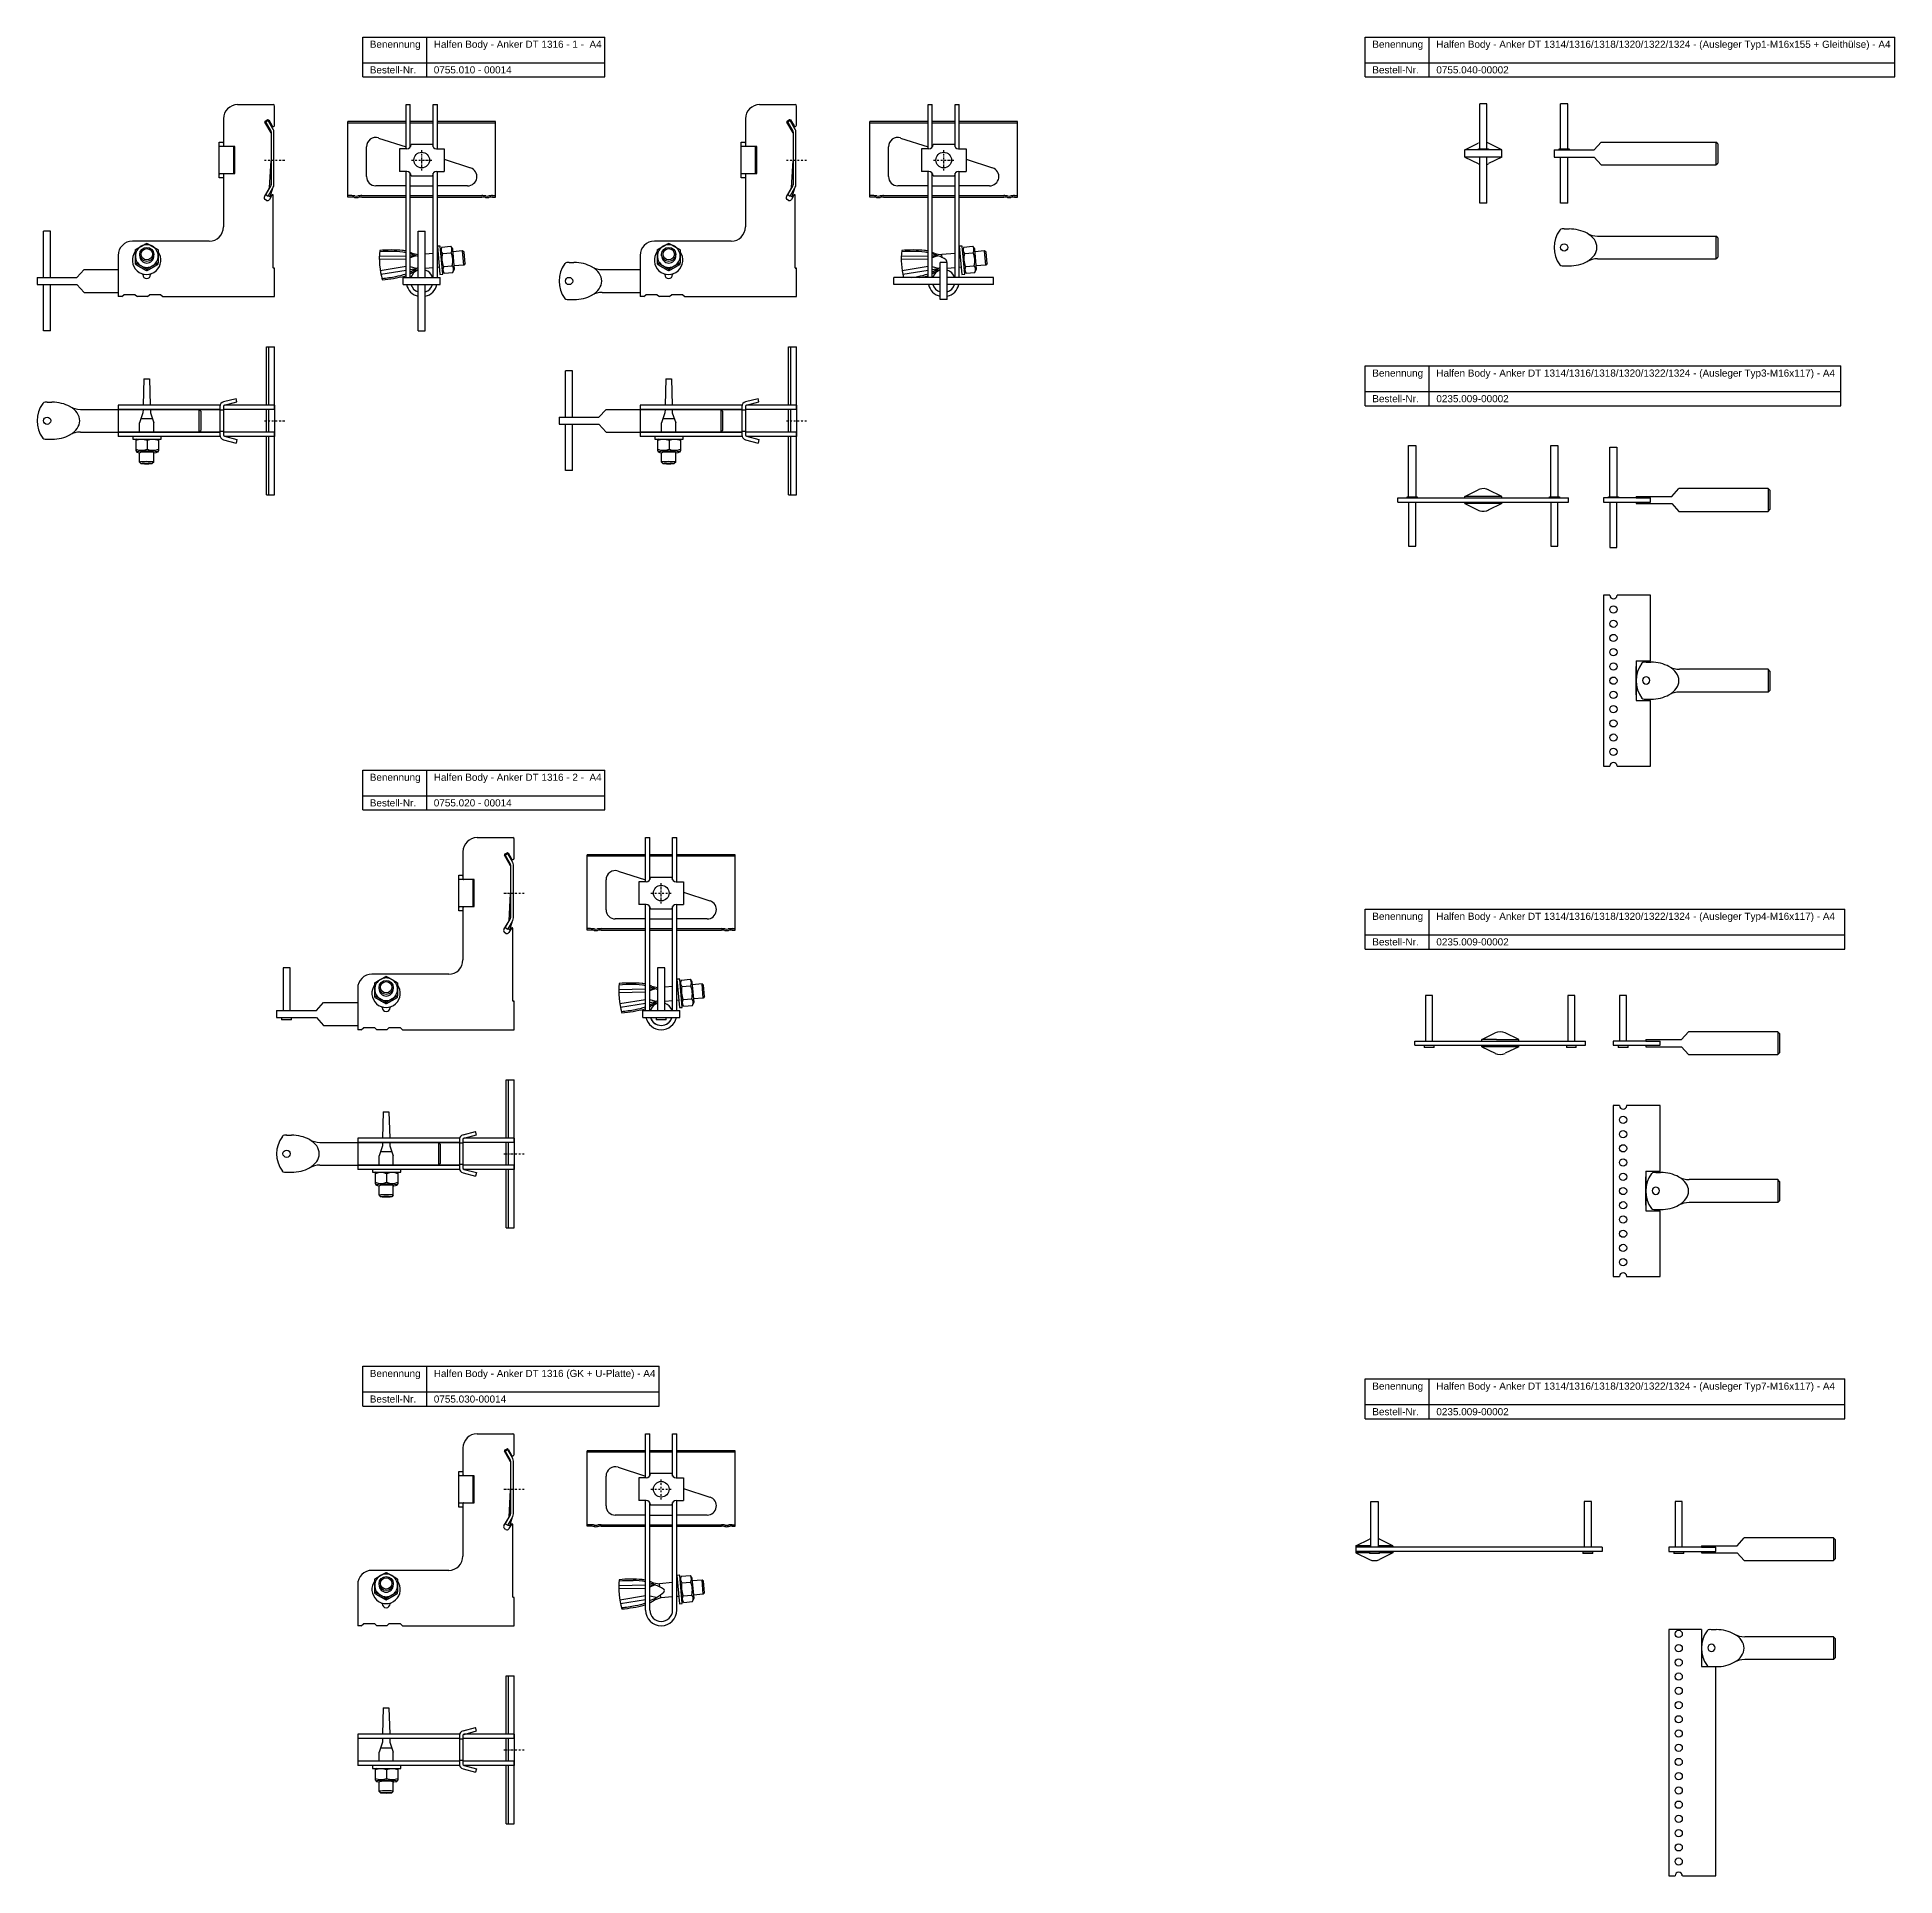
# Model space of a CAD drawing. Header units: millimetres. Extents: x 4118 to 5424, y -1122 to 170.
import ezdxf

# ---------------------------------------------------------------- set-up
doc = ezdxf.new("R2010")
doc.units = ezdxf.units.MM
doc.header["$LTSCALE"] = 10
doc.linetypes.add('STRICHPUNKT2', pattern=[0.5, 0.25, -0.125, 0, -0.125])
doc.layers.add('HALFEN', color=2, linetype='Continuous')
doc.styles.add('ARIAL50', font='ARIAL.TTF', dxfattribs={"height": 5})

msp = doc.modelspace()

# ---------------------------------------------------------------- texts
at = {"layer": 'HALFEN', "style": 'ARIAL50'}
for s, p in [('Benennung', (4352.1, 162.8)), ('Halfen Body - Anker DT 1316 - 1 -  A4', (4397.1, 162.8)), ('Benennung', (5057, 162.8)), ('Halfen Body - Anker DT 1314/1316/1318/1320/1322/1324 - (Ausleger Typ1-M16x155 + Gleithülse) - A4', (5102, 162.8)), ('Bestell-Nr.', (4352.1, 144.8)), ('0755.010 - 00014', (4397.1, 144.8)), ('Bestell-Nr.', (5057, 144.8)), ('0755.040-00002', (5102, 144.8)), ('Benennung', (5057, -68.3)), ('Halfen Body - Anker DT 1314/1316/1318/1320/1322/1324 - (Ausleger Typ3-M16x117) - A4', (5102, -68.3)), ('Bestell-Nr.', (5057, -86.3)), ('0235.009-00002', (5102, -86.3)), ('Benennung', (4352.1, -352.4)), ('Halfen Body - Anker DT 1316 - 2 -  A4', (4397.1, -352.4)), ('Bestell-Nr.', (4352.1, -370.4)), ('0755.020 - 00014', (4397.1, -370.4)), ('Benennung', (5057, -450.1)), ('Halfen Body - Anker DT 1314/1316/1318/1320/1322/1324 - (Ausleger Typ4-M16x117) - A4', (5102, -450.1)), ('Bestell-Nr.', (5057, -468.1)), ('0235.009-00002', (5102, -468.1)), ('Benennung', (4352.1, -771.4)), ('Halfen Body - Anker DT 1316 (GK + U-Platte) - A4', (4397.1, -771.4)), ('Benennung', (5057, -780.3)), ('Halfen Body - Anker DT 1314/1316/1318/1320/1322/1324 - (Ausleger Typ7-M16x117) - A4', (5102, -780.3)), ('Bestell-Nr.', (4352.1, -789.4)), ('0755.030-00014', (4397.1, -789.4)), ('Bestell-Nr.', (5057, -798.3)), ('0235.009-00002', (5102, -798.3))]:
    msp.add_text(s, height=5, dxfattribs=at).set_placement(p)

# ---------------------------------------------------------------- linework, layer by layer
at = {"layer": 'HALFEN'}
for p, q in [((4347.1, 170.3), (4517.4, 170.3)), ((4347.1, 142.3), (4347.1, 170.3)), ((4392.1, 142.3), (4392.1, 170.3)), ((4517.4, 142.3), (4517.4, 170.3)), ((5052, 170.3), (5424.4, 170.3)), ((5052, 142.3), (5052, 170.3)), ((5097, 142.3), (5097, 170.3)), ((5424.4, 142.3), (5424.4, 170.3)), ((4347.1, 152.3), (4517.4, 152.3)), ((5052, 152.3), (5424.4, 152.3)), ((4347.1, 142.3), (4517.4, 142.3)), ((5052, 142.3), (5424.4, 142.3)), ((4377.6, 91.9), (4377.6, 122.9)), ((4377.6, 122.9), (4380.6, 122.9)), ((4380.6, 93.2), (4380.6, 122.9)), ((4396.6, 93.2), (4396.6, 122.9)), ((4396.6, 122.9), (4399.6, 122.9)), ((4399.6, 91.9), (4399.6, 122.9)), ((4744.6, 91.9), (4744.6, 122.9)), ((4744.6, 122.9), (4747.6, 122.9)), ((4747.6, 93.2), (4747.6, 122.9)), ((4763.6, 93.2), (4763.6, 122.9)), ((4763.6, 122.9), (4766.6, 122.9)), ((4766.6, 91.9), (4766.6, 122.9)), ((5132.6, 91.7), (5132.6, 123.5)), ((5137.6, 123.5), (5132.6, 123.5)), ((5137.6, 91.7), (5137.6, 123.5)), ((5189.4, 91.7), (5189.4, 123.5)), ((5194.4, 123.5), (5189.4, 123.5)), ((5194.4, 91.7), (5194.4, 123.5)), ((4336.6, 57.9), (4336.6, 110.9)), ((4377.6, 110.9), (4336.6, 110.9)), ((4377.6, 109.9), (4336.6, 109.9)), ((4396.6, 110.9), (4380.6, 110.9)), ((4396.6, 109.9), (4380.6, 109.9)), ((4440.6, 110.9), (4399.6, 110.9)), ((4440.6, 109.9), (4399.6, 109.9)), ((4440.6, 57.9), (4440.6, 110.9)), ((4703.6, 57.9), (4703.6, 110.9)), ((4744.6, 110.9), (4703.6, 110.9)), ((4744.6, 109.9), (4703.6, 109.9)), ((4763.6, 110.9), (4747.6, 110.9)), ((4763.6, 109.9), (4747.6, 109.9)), ((4807.6, 110.9), (4766.6, 110.9)), ((4807.6, 109.9), (4766.6, 109.9)), ((4807.6, 57.9), (4807.6, 110.9)), ((4349.8, 72.3), (4349.8, 93.3)), ((4358.3, 99.4), (4377.6, 93.2)), ((4372.9, 91.9), (4372.9, 75.9)), ((4378.1, 91.9), (4372.9, 91.9)), ((4396.1, 94.9), (4381.1, 94.9)), ((4399.1, 91.9), (4404.3, 91.9)), ((4404.3, 91.9), (4404.3, 75.9)), ((4716.8, 72.3), (4716.8, 93.3)), ((4725.3, 99.4), (4744.6, 93.2)), ((4739.9, 91.9), (4739.9, 75.9)), ((4745.1, 91.9), (4739.9, 91.9)), ((4763.1, 94.9), (4748.1, 94.9)), ((4766.1, 91.9), (4771.3, 91.9)), ((4771.3, 91.9), (4771.3, 75.9)), ((5122.1, 91), (5131.5, 95.7)), ((5131.6, 91), (5131.6, 91.7)), ((5131.6, 91.7), (5138.6, 91.7)), ((5148.1, 91), (5138.6, 95.7)), ((5138.6, 91.7), (5138.6, 91)), ((5188.4, 91), (5188.4, 91.7)), ((5188.4, 91.7), (5195.4, 91.7)), ((5195.4, 91.7), (5195.4, 91)), ((5212.9, 91), (5217.9, 96.5)), ((5217.9, 96.5), (5298.6, 96.5)), ((5298.6, 96.5), (5298.6, 80.5)), ((5299.9, 95.3), (5298.6, 96.5)), ((5299.9, 95.3), (5299.9, 81.8)), ((4404.3, 84.5), (4422.9, 78.4)), ((4771.3, 84.5), (4789.9, 78.4)), ((5122.1, 86), (5122.1, 91)), ((5148.1, 91), (5122.1, 91)), ((5148.1, 86), (5122.1, 86)), ((5122.1, 86), (5131.5, 81.4)), ((5132.6, 53.5), (5132.6, 86)), ((5137.6, 53.5), (5137.6, 86)), ((5148.1, 86), (5138.6, 81.4)), ((5148.1, 86), (5148.1, 91)), ((5184.9, 91), (5212.9, 91)), ((5184.9, 91), (5184.9, 86)), ((5184.9, 86), (5212.9, 86)), ((5189.4, 53.5), (5189.4, 86)), ((5194.4, 53.5), (5194.4, 86)), ((5212.9, 86), (5217.9, 80.5)), ((5217.9, 80.5), (5298.6, 80.5)), ((5298.6, 80.5), (5299.9, 81.8)), ((4377.6, 65.8), (4356.3, 65.8)), ((4378.1, 75.9), (4372.9, 75.9)), ((4377.6, 1.4), (4377.6, 75.9)), ((4380.6, 1.4), (4380.6, 74.5)), ((4380.6, 65.8), (4396.6, 65.8)), ((4381.1, 72.9), (4396.1, 72.9)), ((4396.6, 1.4), (4396.6, 74.6)), ((4399.1, 75.9), (4404.3, 75.9)), ((4399.6, 1.4), (4399.6, 75.9)), ((4420.9, 65.8), (4399.6, 65.8)), ((4744.6, 65.8), (4723.3, 65.8)), ((4745.1, 75.9), (4739.9, 75.9)), ((4744.6, 1.4), (4744.6, 75.9)), ((4747.6, 1.4), (4747.6, 74.5)), ((4747.6, 65.8), (4763.6, 65.8)), ((4748.1, 72.9), (4763.1, 72.9)), ((4763.6, 1.4), (4763.6, 74.6)), ((4766.1, 75.9), (4771.3, 75.9)), ((4766.6, 1.4), (4766.6, 75.9)), ((4787.9, 65.8), (4766.6, 65.8)), ((4338.9, 58.9), (4336.6, 58.9)), ((4338.9, 57.9), (4336.6, 57.9)), ((4346.4, 58.9), (4377.6, 58.9)), ((4346.4, 57.9), (4377.6, 57.9)), ((4380.6, 58.9), (4396.6, 58.9)), ((4380.6, 57.9), (4396.6, 57.9)), ((4399.6, 58.9), (4430.9, 58.9)), ((4399.6, 57.9), (4430.9, 57.9)), ((4438.4, 58.9), (4440.6, 58.9)), ((4438.4, 57.9), (4440.6, 57.9)), ((4705.9, 58.9), (4703.6, 58.9)), ((4705.9, 57.9), (4703.6, 57.9)), ((4713.4, 58.9), (4744.6, 58.9)), ((4713.4, 57.9), (4744.6, 57.9)), ((4747.6, 58.9), (4763.6, 58.9)), ((4747.6, 57.9), (4763.6, 57.9)), ((4766.6, 58.9), (4797.9, 58.9)), ((4766.6, 57.9), (4797.9, 57.9)), ((4805.4, 58.9), (4807.6, 58.9)), ((4805.4, 57.9), (4807.6, 57.9)), ((5137.6, 53.5), (5132.6, 53.5)), ((5194.4, 53.5), (5189.4, 53.5)), ((4122.7, 1.4), (4122.7, 33.9)), ((4127.7, 33.9), (4122.7, 33.9)), ((4127.7, 1.4), (4127.7, 33.9)), ((4386.1, 1.4), (4386.1, 33.9)), ((4386.1, 33.9), (4391.1, 33.9)), ((4391.1, 1.4), (4391.1, 33.9)), ((5191.9, 35.5), (5195.3, 35.5)), ((5215.3, 30.5), (5298.6, 30.5)), ((5298.6, 30.5), (5298.6, 14.5)), ((5299.9, 29.2), (5298.6, 30.5)), ((5299.9, 29.2), (5299.9, 15.7)), ((4190.3, 16.6), (4190.3, 17.6)), ((4200.3, 16.6), (4200.3, 17.6)), ((4358.8, 16.3), (4377.6, 16.6)), ((4377.6, 14.2), (4358.8, 14)), ((4380.6, 16.7), (4384.2, 16.7)), ((4384.2, 16.7), (4380.6, 15.1)), ((4396.6, 18.3), (4391.1, 17.8)), ((4401.6, 23.5), (4399.6, 23.3)), ((4399.6, 23.3), (4401.4, 3.4)), ((4400, 18.6), (4399.6, 18.5)), ((4403.4, 3.6), (4401.6, 23.5)), ((4402.8, 22.8), (4401.8, 20.8)), ((4401.8, 20.8), (4403.1, 6.2)), ((4402.8, 22.8), (4408.9, 23.4)), ((4403.2, 18.2), (4409.3, 18.8)), ((4408.9, 23.4), (4410.2, 21.5)), ((4410.2, 21.5), (4411.5, 7)), ((4417.3, 20.1), (4410.4, 19.5)), ((4418.4, 19.2), (4417.3, 20.1)), ((4418.2, 10.1), (4417.3, 20.1)), ((4419.1, 11.2), (4418.4, 19.2)), ((4557.3, 16.6), (4557.3, 17.6)), ((4567.3, 16.6), (4567.3, 17.6)), ((4725.8, 16.3), (4744.6, 16.6)), ((4744.6, 14.2), (4725.8, 14)), ((4747.6, 16.7), (4751.2, 16.7)), ((4751.2, 16.7), (4747.6, 15.1)), ((4751.2, 16.7), (4747.6, 15.1)), ((4763.6, 18.3), (4754.4, 17.5)), ((4754.6, 15.3), (4754.4, 17.5)), ((4768.6, 23.5), (4766.6, 23.3)), ((4766.6, 23.3), (4768.4, 3.4)), ((4767, 18.6), (4766.6, 18.5)), ((4770.4, 3.6), (4768.6, 23.5)), ((4769.8, 22.8), (4768.8, 20.8)), ((4768.8, 20.8), (4770.1, 6.2)), ((4769.8, 22.8), (4775.9, 23.4)), ((4770.2, 18.2), (4776.3, 18.8)), ((4775.9, 23.4), (4777.2, 21.5)), ((4777.2, 21.5), (4778.5, 7)), ((4784.3, 20.1), (4777.4, 19.5)), ((4785.4, 19.2), (4784.3, 20.1)), ((4785.2, 10.1), (4784.3, 20.1)), ((4786.1, 11.2), (4785.4, 19.2)), ((5215.3, 14.5), (5298.6, 14.5)), ((5298.6, 14.5), (5299.9, 15.7)), ((4118.2, 1.4), (4146.2, 1.4)), ((4118.2, 1.4), (4118.2, -3.6)), ((4146.2, 1.4), (4151.2, 6.9)), ((4151.2, 6.9), (4175.2, 6.9)), ((4377.6, 9), (4359.5, 6)), ((4359.9, 3.7), (4377.6, 6.5)), ((4375.6, 1.4), (4401.6, 1.4)), ((4375.6, -3.6), (4375.6, 1.4)), ((4385, 7.7), (4380.6, 8.8)), ((4380.6, 7), (4385, 7.7)), ((4396.6, 8.2), (4391.1, 7.8)), ((4400.9, 8.6), (4399.6, 8.5)), ((4401.4, 3.4), (4403.4, 3.6)), ((4401.6, -3.6), (4401.6, 1.4)), ((4404.4, 4.4), (4403.1, 6.2)), ((4404, 9), (4410.1, 9.5)), ((4404.4, 4.4), (4410.5, 4.9)), ((4410.5, 4.9), (4411.5, 7)), ((4418.2, 10.1), (4411.3, 9.5)), ((4419.1, 11.2), (4418.2, 10.1)), ((4492.2, 11.9), (4495.6, 11.9)), ((4515.6, 6.9), (4542.2, 6.9)), ((4753.1, 1.4), (4720.6, 1.4)), ((4720.6, -3.6), (4720.6, 1.4)), ((4744.6, 9), (4726.5, 6)), ((4726.9, 3.7), (4744.6, 6.5)), ((4752, 7.7), (4747.6, 8.8)), ((4752, 7.7), (4747.6, 8.8)), ((4747.6, 7), (4752, 7.7)), ((4753.1, -14.1), (4753.1, 11.9)), ((4758.1, 11.9), (4753.1, 11.9)), ((4758.1, -14.1), (4758.1, 11.9)), ((4763.6, 8.2), (4758.1, 7.8)), ((4790.6, 1.4), (4758.1, 1.4)), ((4767.9, 8.6), (4766.6, 8.5)), ((4768.4, 3.4), (4770.4, 3.6)), ((4771.4, 4.4), (4770.1, 6.2)), ((4771, 9), (4777.1, 9.5)), ((4771.4, 4.4), (4777.5, 4.9)), ((4777.5, 4.9), (4778.5, 7)), ((4785.2, 10.1), (4778.3, 9.5)), ((4786.1, 11.2), (4785.2, 10.1)), ((4790.6, -3.6), (4790.6, 1.4)), ((5190.5, 9.5), (5195.3, 9.5)), ((4118.2, -3.6), (4146.2, -3.6)), ((4122.7, -36.1), (4122.7, -3.6)), ((4127.7, -36.1), (4127.7, -3.6)), ((4146.2, -3.6), (4151.2, -9.1)), ((4151.2, -9.1), (4175.2, -9.1)), ((4177.7, -12.1), (4175.2, -12.1)), ((4177.7, -12.1), (4175.2, -12.1)), ((4177.7, -12.1), (4179.2, -10.8)), ((4187.2, -10.8), (4179.2, -10.8)), ((4187.2, -10.8), (4188.7, -12.1)), ((4195.7, -12.1), (4188.7, -12.1)), ((4195.7, -12.1), (4197.2, -10.8)), ((4205.2, -10.8), (4197.2, -10.8)), ((4205.2, -10.8), (4206.7, -12.1)), ((4375.6, -3.6), (4401.6, -3.6)), ((4386.1, -36.1), (4386.1, -3.6)), ((4391.1, -36.1), (4391.1, -3.6)), ((4515.6, -9.1), (4542.2, -9.1)), ((4544.7, -12.1), (4542.2, -12.1)), ((4544.7, -12.1), (4542.2, -12.1)), ((4544.7, -12.1), (4546.2, -10.8)), ((4554.2, -10.8), (4546.2, -10.8)), ((4554.2, -10.8), (4555.7, -12.1)), ((4562.7, -12.1), (4555.7, -12.1)), ((4562.7, -12.1), (4564.2, -10.8)), ((4572.2, -10.8), (4564.2, -10.8)), ((4572.2, -10.8), (4573.7, -12.1)), ((4753.1, -3.6), (4720.6, -3.6)), ((4790.6, -3.6), (4758.1, -3.6)), ((4490.8, -14.1), (4495.6, -14.1)), ((4758.1, -14.1), (4753.1, -14.1)), ((4127.7, -36.1), (4122.7, -36.1)), ((4386.1, -36.1), (4391.1, -36.1)), ((4279.5, -88.3), (4279.5, -47.3)), ((4279.5, -47.3), (4285.2, -47.3)), ((4281.2, -88.3), (4281.2, -47.3)), ((4285.2, -91.3), (4285.2, -47.3)), ((4646.5, -88.3), (4646.5, -47.3)), ((4646.5, -47.3), (4652.2, -47.3)), ((4648.2, -88.3), (4648.2, -47.3)), ((4652.2, -91.3), (4652.2, -47.3)), ((4489.7, -96.8), (4489.7, -64.3)), ((4494.7, -64.3), (4489.7, -64.3)), ((4494.7, -96.8), (4494.7, -64.3)), ((5052, -60.8), (5386.5, -60.8)), ((5052, -88.8), (5052, -60.8)), ((5097, -88.8), (5097, -60.8)), ((5386.5, -88.8), (5386.5, -60.8)), ((4193.2, -69.8), (4192.8, -88.3)), ((4193.2, -69.8), (4197.2, -69.8)), ((4197.2, -69.8), (4197.7, -88.3)), ((4560.2, -69.8), (4559.8, -88.3)), ((4560.2, -69.8), (4564.2, -69.8)), ((4564.2, -69.8), (4564.7, -88.3)), ((4125.2, -86.3), (4128.6, -86.3)), ((4148.6, -91.3), (4246.7, -91.3)), ((4246.9, -88.3), (4175.2, -88.3)), ((4175.2, -88.3), (4175.2, -110.3)), ((4246.7, -91.3), (4175.2, -91.3)), ((4192.7, -91.3), (4192.6, -93.7)), ((4197.8, -91.3), (4197.8, -93.7)), ((4232, -91.3), (4232, -107.3)), ((4233.2, -92.5), (4232, -91.3)), ((4246.7, -89.3), (4246.7, -109.3)), ((4249.2, -89.3), (4249.2, -109.3)), ((4285.2, -91.3), (4249.2, -91.3)), ((4249.2, -91.3), (4249.2, -93.3)), ((4249.3, -85.9), (4258.1, -83.6)), ((4250, -88.3), (4258.7, -86)), ((4285.2, -88.3), (4250.2, -88.3)), ((4258.7, -86), (4258.1, -83.6)), ((4279.5, -107.3), (4279.5, -91.3)), ((4281.2, -107.3), (4281.2, -91.3)), ((4285.2, -88.3), (4285.2, -110.3)), ((4285.2, -91.3), (4285.2, -107.3)), ((4513.2, -96.8), (4518.2, -91.3)), ((4518.2, -91.3), (4542.2, -91.3)), ((4613.9, -88.3), (4542.2, -88.3)), ((4542.2, -88.3), (4542.2, -110.3)), ((4613.7, -91.3), (4542.2, -91.3)), ((4542.2, -91.3), (4613.7, -91.3)), ((4559.7, -91.3), (4559.6, -93.7)), ((4564.8, -91.3), (4564.8, -93.7)), ((4599, -91.3), (4599, -107.3)), ((4600.2, -92.5), (4599, -91.3)), ((4613.7, -89.3), (4613.7, -109.3)), ((4616.2, -89.3), (4616.2, -109.3)), ((4652.2, -91.3), (4616.2, -91.3)), ((4616.2, -91.3), (4616.2, -93.3)), ((4616.3, -85.9), (4625.1, -83.6)), ((4617, -88.3), (4625.7, -86)), ((4652.2, -88.3), (4617.2, -88.3)), ((4625.7, -86), (4625.1, -83.6)), ((4646.5, -107.3), (4646.5, -91.3)), ((4648.2, -107.3), (4648.2, -91.3)), ((4652.2, -88.3), (4652.2, -110.3)), ((4652.2, -91.3), (4652.2, -107.3)), ((5052, -78.8), (5386.5, -78.8)), ((5052, -88.8), (5386.5, -88.8)), ((4192.6, -93.7), (4190.2, -100.8)), ((4190.2, -107.3), (4190.2, -100.8)), ((4191.2, -97.8), (4199.2, -97.8)), ((4197.8, -93.7), (4200.2, -100.8)), ((4200.2, -107.3), (4200.2, -100.8)), ((4233.2, -92.5), (4233.2, -106.1)), ((4249.2, -91.8), (4246.7, -91.8)), ((4249.2, -93.3), (4249.2, -105.3)), ((4485.2, -96.8), (4513.2, -96.8)), ((4485.2, -96.8), (4485.2, -101.8)), ((4485.2, -101.8), (4513.2, -101.8)), ((4489.7, -134.3), (4489.7, -101.8)), ((4494.7, -134.3), (4494.7, -101.8)), ((4513.2, -101.8), (4518.2, -107.3)), ((4559.6, -93.7), (4557.2, -100.8)), ((4557.2, -107.3), (4557.2, -100.8)), ((4558.3, -97.8), (4566.2, -97.8)), ((4564.8, -93.7), (4567.2, -100.8)), ((4567.2, -107.3), (4567.2, -100.8)), ((4600.2, -92.5), (4600.2, -106.1)), ((4616.2, -91.8), (4613.7, -91.8)), ((4616.2, -93.3), (4616.2, -105.3)), ((4123.8, -112.3), (4128.6, -112.3)), ((4148.6, -107.3), (4246.7, -107.3)), ((4246.7, -107.3), (4175.2, -107.3)), ((4246.9, -110.3), (4175.2, -110.3)), ((4205.5, -110.3), (4185.5, -110.3)), ((4185.5, -110.3), (4185.5, -112.3)), ((4185.5, -112.3), (4205.5, -112.3)), ((4188.2, -112.3), (4187.5, -112.7)), ((4187.5, -112.7), (4187.5, -120.3)), ((4188.2, -112.3), (4202.8, -112.3)), ((4195.5, -113.2), (4195.5, -119.4)), ((4202.8, -112.3), (4203.5, -112.7)), ((4203.5, -112.7), (4203.5, -120.3)), ((4205.5, -112.3), (4205.5, -110.3)), ((4232, -107.3), (4233.2, -106.1)), ((4249.2, -106.8), (4246.7, -106.8)), ((4249.2, -105.3), (4249.2, -107.3)), ((4285.2, -107.3), (4249.2, -107.3)), ((4249.3, -112.7), (4258.1, -115)), ((4250, -110.2), (4258.7, -112.6)), ((4285.2, -110.3), (4250.2, -110.3)), ((4258.7, -112.6), (4258.1, -115)), ((4279.5, -151.3), (4279.5, -110.3)), ((4281.2, -151.3), (4281.2, -110.3)), ((4285.2, -151.3), (4285.2, -107.3)), ((4518.2, -107.3), (4542.2, -107.3)), ((4613.7, -107.3), (4542.2, -107.3)), ((4542.2, -107.3), (4613.7, -107.3)), ((4613.9, -110.3), (4542.2, -110.3)), ((4572.5, -110.3), (4552.5, -110.3)), ((4552.5, -110.3), (4552.5, -112.3)), ((4552.5, -112.3), (4572.5, -112.3)), ((4555.2, -112.3), (4554.5, -112.7)), ((4554.5, -112.7), (4554.5, -120.3)), ((4555.2, -112.3), (4569.8, -112.3)), ((4562.5, -113.2), (4562.5, -119.4)), ((4569.8, -112.3), (4570.5, -112.7)), ((4570.5, -112.7), (4570.5, -120.3)), ((4572.5, -112.3), (4572.5, -110.3)), ((4599, -107.3), (4600.2, -106.1)), ((4616.2, -106.8), (4613.7, -106.8)), ((4616.2, -105.3), (4616.2, -107.3)), ((4652.2, -107.3), (4616.2, -107.3)), ((4616.3, -112.7), (4625.1, -115)), ((4617, -110.2), (4625.7, -112.6)), ((4652.2, -110.3), (4617.2, -110.3)), ((4625.7, -112.6), (4625.1, -115)), ((4646.5, -151.3), (4646.5, -110.3)), ((4648.2, -151.3), (4648.2, -110.3)), ((4652.2, -151.3), (4652.2, -107.3)), ((5082.5, -152.8), (5082.5, -116.8)), ((5082.5, -116.8), (5087.5, -116.8)), ((5087.5, -116.8), (5087.5, -152.8)), ((5182.5, -152.8), (5182.5, -116.8)), ((5182.5, -116.8), (5187.5, -116.8)), ((5187.5, -116.8), (5187.5, -152.8)), ((4187.5, -120.3), (4188.2, -121.3)), ((4190.2, -128.5), (4190.2, -121.7)), ((4190.2, -128.4), (4191.2, -129.4)), ((4200.2, -128.4), (4199.2, -129.4)), ((4200.2, -128.4), (4200.2, -121.6)), ((4203.5, -120.3), (4202.8, -121.3)), ((4554.5, -120.3), (4555.2, -121.3)), ((4557.2, -128.5), (4557.2, -121.7)), ((4557.2, -128.4), (4558.2, -129.4)), ((4567.2, -128.4), (4566.2, -129.4)), ((4567.2, -128.4), (4567.2, -121.6)), ((4570.5, -120.3), (4569.8, -121.3)), ((5224, -152.8), (5224, -117.8)), ((5224, -117.8), (5229, -117.8)), ((5229, -117.8), (5229, -152.8)), ((4494.7, -134.3), (4489.7, -134.3)), ((4279.5, -151.3), (4285.2, -151.3)), ((4646.5, -151.3), (4652.2, -151.3)), ((5075, -156.5), (5075, -153.5)), ((5075, -153.5), (5195, -153.5)), ((5075, -156.5), (5195, -156.5)), ((5081.5, -153.5), (5081.5, -152.8)), ((5081.5, -152.8), (5088.5, -152.8)), ((5082.5, -156.5), (5082.5, -187.5)), ((5087.5, -187.5), (5087.5, -156.5)), ((5088.5, -152.8), (5088.5, -153.5)), ((5122, -152.5), (5131.5, -147.8)), ((5148, -152.5), (5122, -152.5)), ((5122, -153.5), (5122, -152.5)), ((5122, -157.5), (5122, -156.5)), ((5148, -152.5), (5138.5, -147.8)), ((5148, -153.5), (5148, -152.5)), ((5148, -157.5), (5148, -156.5)), ((5181.5, -153.5), (5181.5, -152.8)), ((5181.5, -152.8), (5188.5, -152.8)), ((5182.5, -156.5), (5182.5, -187.5)), ((5187.5, -187.5), (5187.5, -156.5)), ((5188.5, -152.8), (5188.5, -153.5)), ((5195, -156.5), (5195, -153.5)), ((5242.5, -153.5), (5219.5, -153.5)), ((5219.5, -153.5), (5219.5, -156.5)), ((5219.5, -156.5), (5242.5, -156.5)), ((5223, -153.5), (5223, -152.8)), ((5223, -152.8), (5230, -152.8)), ((5224, -156.5), (5224, -188.5)), ((5229, -188.5), (5229, -156.5)), ((5230, -152.8), (5230, -153.5)), ((5242.5, -152.5), (5267.5, -152.5)), ((5242.5, -152.5), (5242.5, -153.5)), ((5242.5, -153.5), (5252.5, -153.5)), ((5242.5, -156.5), (5242.5, -157.5)), ((5242.5, -156.5), (5252.5, -156.5)), ((5252.5, -156.5), (5252.5, -153.5)), ((5267.5, -152.5), (5272.5, -147)), ((5335.3, -147), (5272.5, -147)), ((5335.3, -147), (5335.3, -163)), ((5336.5, -148.2), (5335.3, -147)), ((5336.5, -148.2), (5336.5, -161.7)), ((5148, -157.5), (5122, -157.5)), ((5122, -157.5), (5131.5, -162.1)), ((5148, -157.5), (5138.5, -162.1)), ((5242.5, -157.5), (5267.5, -157.5)), ((5267.5, -157.5), (5272.5, -163)), ((5272.5, -163), (5335.3, -163)), ((5331.2, -163), (5335.3, -163)), ((5335.3, -163), (5336.5, -161.7)), ((5082.5, -187.5), (5087.5, -187.5)), ((5182.5, -187.5), (5187.5, -187.5)), ((5224, -188.5), (5229, -188.5)), ((5224, -222), (5219.5, -222)), ((5219.5, -222), (5219.5, -342)), ((5252.5, -222), (5229.1, -222)), ((5252.5, -268), (5252.5, -222)), ((5242.5, -268), (5242.5, -296)), ((5242.5, -268), (5252.5, -268)), ((5242.5, -269), (5242.5, -279.5)), ((5242.5, -292), (5242.5, -272)), ((5249.5, -269), (5252.9, -269)), ((5335.3, -274), (5273, -274)), ((5335.3, -274), (5335.3, -290)), ((5336.5, -275.3), (5335.3, -274)), ((5242.5, -284.6), (5242.5, -295)), ((5336.5, -275.3), (5336.5, -288.8)), ((5242.5, -296), (5252.5, -296)), ((5248.2, -295), (5252.9, -295)), ((5252.5, -342), (5252.5, -296)), ((5335.3, -290), (5273, -290)), ((5335.3, -290), (5336.5, -288.8)), ((4347.1, -344.9), (4517.4, -344.9)), ((4347.1, -372.9), (4347.1, -344.9)), ((4392.1, -372.9), (4392.1, -344.9)), ((4517.4, -372.9), (4517.4, -344.9)), ((5219.5, -342), (5224, -342)), ((5229.1, -342), (5252.5, -342)), ((4347.1, -362.9), (4517.4, -362.9)), ((4347.1, -372.9), (4517.4, -372.9)), ((4505, -457.3), (4505, -404.3)), ((4546, -404.3), (4505, -404.3)), ((4546, -423.3), (4546, -392.3)), ((4546, -392.3), (4549, -392.3)), ((4549, -422), (4549, -392.3)), ((4565, -404.3), (4549, -404.3)), ((4565, -422), (4565, -392.3)), ((4565, -392.3), (4568, -392.3)), ((4568, -423.3), (4568, -392.3)), ((4609, -404.3), (4568, -404.3)), ((4609, -457.3), (4609, -404.3)), ((4546, -405.3), (4505, -405.3)), ((4526.7, -415.8), (4546, -422.1)), ((4565, -405.3), (4549, -405.3)), ((4609, -405.3), (4568, -405.3)), ((4518.2, -443), (4518.2, -422)), ((4541.3, -423.3), (4541.3, -439.3)), ((4546.5, -423.3), (4541.3, -423.3)), ((4564.5, -420.3), (4549.5, -420.3)), ((4567.5, -423.3), (4572.7, -423.3)), ((4572.7, -423.3), (4572.7, -439.3)), ((4572.7, -430.7), (4591.3, -436.8)), ((4546.5, -439.3), (4541.3, -439.3)), ((4546, -513.8), (4546, -439.3)), ((4549, -513.8), (4549, -440.7)), ((4549.5, -442.3), (4564.5, -442.3)), ((4565, -513.8), (4565, -440.7)), ((4567.5, -439.3), (4572.7, -439.3)), ((4568, -513.8), (4568, -439.3)), ((5052, -442.6), (5389.3, -442.6)), ((5052, -470.6), (5052, -442.6)), ((5097, -470.6), (5097, -442.6)), ((5389.3, -470.6), (5389.3, -442.6)), ((4507.3, -456.3), (4505, -456.3)), ((4514.8, -456.3), (4546, -456.3)), ((4546, -449.5), (4524.7, -449.5)), ((4549, -449.5), (4565, -449.5)), ((4549, -456.3), (4565, -456.3)), ((4589.3, -449.5), (4568, -449.5)), ((4568, -456.3), (4599.3, -456.3)), ((4606.8, -456.3), (4609, -456.3)), ((4507.3, -457.3), (4505, -457.3)), ((4514.8, -457.3), (4546, -457.3)), ((4549, -457.3), (4565, -457.3)), ((4568, -457.3), (4599.3, -457.3)), ((4606.8, -457.3), (4609, -457.3)), ((5052, -460.6), (5389.3, -460.6)), ((5052, -470.6), (5389.3, -470.6)), ((4291.1, -483.8), (4291.1, -513.8)), ((4296.1, -483.8), (4291.1, -483.8)), ((4296.1, -513.8), (4296.1, -483.8)), ((4554.5, -483.8), (4554.5, -513.8)), ((4559.5, -483.8), (4554.5, -483.8)), ((4559.5, -513.8), (4559.5, -483.8)), ((4570, -491.7), (4568, -491.9)), ((4568, -491.9), (4569.8, -511.8)), ((4571.7, -511.7), (4570, -491.7)), ((4571.2, -492.4), (4570.2, -494.4)), ((4570.2, -494.4), (4571.5, -509)), ((4571.2, -492.4), (4577.3, -491.9)), ((4577.3, -491.9), (4578.6, -493.7)), ((4578.6, -493.7), (4579.9, -508.2)), ((4585.7, -495.1), (4578.8, -495.7)), ((4586.8, -496), (4585.7, -495.1)), ((4586.6, -505.1), (4585.7, -495.1)), ((4587.5, -504), (4586.8, -496)), ((4314.6, -513.8), (4319.6, -508.3)), ((4319.6, -508.3), (4343.6, -508.3)), ((4358.6, -498.6), (4358.6, -497.6)), ((4368.7, -498.6), (4368.7, -497.6)), ((4527.2, -499), (4546, -498.6)), ((4546, -501), (4527.2, -501.3)), ((4546, -506.3), (4527.9, -509.2)), ((4528.3, -511.5), (4546, -508.7)), ((4549, -498.6), (4552.6, -498.5)), ((4552.6, -498.5), (4549, -500.1)), ((4553.4, -507.5), (4549, -506.4)), ((4549, -508.2), (4553.4, -507.5)), ((4565, -496.9), (4559.5, -497.4)), ((4565, -507), (4559.5, -507.5)), ((4568.4, -496.6), (4568, -496.7)), ((4569.3, -506.6), (4568, -506.7)), ((4572.8, -510.8), (4571.5, -509)), ((4571.6, -497), (4577.7, -496.5)), ((4572.4, -506.2), (4578.5, -505.7)), ((4578.9, -510.3), (4579.9, -508.2)), ((4586.6, -505.1), (4579.7, -505.7)), ((4587.5, -504), (4586.6, -505.1)), ((5094.4, -503.3), (5094.4, -535.3)), ((5099.4, -503.3), (5094.4, -503.3)), ((5099.4, -535.3), (5099.4, -503.3)), ((5194.4, -503.3), (5194.4, -535.3)), ((5199.4, -503.3), (5194.4, -503.3)), ((5199.4, -535.3), (5199.4, -503.3)), ((5230.8, -503.3), (5230.8, -535.3)), ((5235.8, -503.3), (5230.8, -503.3)), ((5235.8, -535.3), (5235.8, -503.3)), ((4286.6, -513.8), (4314.6, -513.8)), ((4286.6, -513.8), (4286.6, -518.8)), ((4286.6, -518.8), (4314.6, -518.8)), ((4290.1, -518.8), (4290.1, -520.3)), ((4297.1, -520.3), (4290.1, -520.3)), ((4297.1, -520.3), (4297.1, -518.8)), ((4314.6, -518.8), (4319.6, -524.3)), ((4544, -513.8), (4570, -513.8)), ((4544, -518.8), (4544, -513.8)), ((4544, -518.8), (4570, -518.8)), ((4553.5, -518.8), (4553.5, -520.3)), ((4560.5, -520.3), (4553.5, -520.3)), ((4560.5, -520.3), (4560.5, -518.8)), ((4569.8, -511.8), (4571.7, -511.7)), ((4570, -518.8), (4570, -513.8)), ((4572.8, -510.8), (4578.9, -510.3)), ((4319.6, -524.3), (4343.6, -524.3)), ((4346.1, -527.3), (4343.6, -527.3)), ((4346.1, -527.3), (4343.6, -527.3)), ((4346.1, -527.3), (4347.6, -526)), ((4355.6, -526), (4347.6, -526)), ((4355.6, -526), (4357.1, -527.3)), ((4364.1, -527.3), (4357.1, -527.3)), ((4364.1, -527.3), (4365.6, -526)), ((4373.6, -526), (4365.6, -526)), ((4373.6, -526), (4375.1, -527.3)), ((5086.9, -538.3), (5086.9, -535.3)), ((5086.9, -535.3), (5206.9, -535.3)), ((5133.9, -534.3), (5143.4, -529.6)), ((5133.9, -535.3), (5133.9, -534.3)), ((5144.4, -534.3), (5133.9, -534.3)), ((5144.4, -534.3), (5149.4, -534.3)), ((5149.4, -534.3), (5159.9, -534.3)), ((5159.9, -534.3), (5150.4, -529.6)), ((5159.9, -535.3), (5159.9, -534.3)), ((5206.9, -538.3), (5206.9, -535.3)), ((5249.3, -535.3), (5226.3, -535.3)), ((5226.3, -535.3), (5226.3, -538.3)), ((5249.3, -534.3), (5274.3, -534.3)), ((5249.3, -534.3), (5249.3, -535.3)), ((5249.3, -535.3), (5259.3, -535.3)), ((5259.3, -538.3), (5259.3, -535.3)), ((5274.3, -534.3), (5279.3, -528.8)), ((5342.1, -528.8), (5279.3, -528.8)), ((5342.1, -528.8), (5342.1, -544.8)), ((5343.3, -530), (5342.1, -528.8)), ((5343.3, -530), (5343.3, -543.5)), ((5086.9, -538.3), (5206.9, -538.3)), ((5093.4, -538.3), (5093.4, -539.8)), ((5093.4, -538.3), (5100.4, -538.3)), ((5100.4, -539.8), (5093.4, -539.8)), ((5100.4, -539.8), (5100.4, -538.3)), ((5133.9, -539.3), (5133.9, -538.3)), ((5159.9, -539.3), (5133.9, -539.3)), ((5133.9, -539.3), (5143.4, -543.9)), ((5159.9, -539.3), (5150.4, -543.9)), ((5159.9, -539.3), (5159.9, -538.3)), ((5193.4, -538.3), (5193.4, -539.8)), ((5193.4, -538.3), (5200.4, -538.3)), ((5200.4, -539.8), (5193.4, -539.8)), ((5200.4, -539.8), (5200.4, -538.3)), ((5226.3, -538.3), (5249.3, -538.3)), ((5229.8, -538.3), (5229.8, -539.8)), ((5229.8, -538.3), (5236.8, -538.3)), ((5236.8, -539.8), (5229.8, -539.8)), ((5236.8, -539.8), (5236.8, -538.3)), ((5249.3, -538.3), (5249.3, -539.3)), ((5249.3, -538.3), (5259.3, -538.3)), ((5249.3, -539.3), (5274.3, -539.3)), ((5274.3, -539.3), (5279.3, -544.8)), ((5279.3, -544.8), (5342.1, -544.8)), ((5337.9, -544.8), (5342.1, -544.8)), ((5342.1, -544.8), (5343.3, -543.5)), ((4447.9, -603.5), (4447.9, -562.5)), ((4447.9, -562.5), (4453.6, -562.5)), ((4449.6, -603.5), (4449.6, -562.5)), ((4453.6, -606.5), (4453.6, -562.5)), ((4361.6, -585), (4361.1, -603.5)), ((4361.6, -585), (4365.6, -585)), ((4365.6, -585), (4366.1, -603.5)), ((5230.7, -580.7), (5226.3, -580.7)), ((5226.3, -580.7), (5226.3, -700.7)), ((5259.3, -580.7), (5235.8, -580.7)), ((5259.3, -626.7), (5259.3, -580.7)), ((4417.7, -601.1), (4426.5, -598.8)), ((4427.1, -601.2), (4426.5, -598.8)), ((4293.6, -601.5), (4297, -601.5)), ((4317, -606.5), (4415.1, -606.5)), ((4415.3, -603.5), (4343.6, -603.5)), ((4343.6, -603.5), (4343.6, -625.5)), ((4415.1, -606.5), (4343.6, -606.5)), ((4361, -609), (4358.6, -616)), ((4359.6, -613), (4367.6, -613)), ((4361.1, -606.5), (4361, -609)), ((4366.1, -606.5), (4366.2, -609)), ((4366.2, -609), (4368.6, -616)), ((4400.4, -606.5), (4400.4, -622.5)), ((4401.6, -607.7), (4400.4, -606.5)), ((4401.6, -607.7), (4401.6, -621.3)), ((4415.1, -604.5), (4415.1, -624.5)), ((4417.6, -607), (4415.1, -607)), ((4417.6, -604.5), (4417.6, -624.5)), ((4453.6, -606.5), (4417.6, -606.5)), ((4417.6, -606.5), (4417.6, -608.5)), ((4417.6, -608.5), (4417.6, -620.5)), ((4418.4, -603.6), (4427.1, -601.2)), ((4453.6, -603.5), (4418.5, -603.5)), ((4447.9, -622.5), (4447.9, -606.5)), ((4449.6, -622.5), (4449.6, -606.5)), ((4453.6, -603.5), (4453.6, -625.5)), ((4453.6, -606.5), (4453.6, -622.5)), ((4317, -622.5), (4415.1, -622.5)), ((4415.1, -622.5), (4343.6, -622.5)), ((4415.3, -625.5), (4343.6, -625.5)), ((4373.9, -625.5), (4353.9, -625.5)), ((4353.9, -625.5), (4353.9, -627.5)), ((4358.6, -622.5), (4358.6, -616)), ((4368.6, -622.5), (4368.6, -616)), ((4373.9, -627.5), (4373.9, -625.5)), ((4400.4, -622.5), (4401.6, -621.3)), ((4417.6, -622), (4415.1, -622)), ((4417.6, -620.5), (4417.6, -622.5)), ((4453.6, -622.5), (4417.6, -622.5)), ((4418.4, -625.5), (4427.1, -627.8)), ((4453.6, -625.5), (4418.5, -625.5)), ((4447.9, -666.5), (4447.9, -625.5)), ((4449.6, -666.5), (4449.6, -625.5)), ((4453.6, -666.5), (4453.6, -622.5)), ((5249.3, -626.7), (5249.3, -654.7)), ((5249.3, -626.7), (5259.3, -626.7)), ((4292.2, -627.5), (4297, -627.5)), ((4353.9, -627.5), (4373.9, -627.5)), ((4356.6, -627.5), (4355.9, -627.9)), ((4355.9, -627.9), (4355.9, -635.5)), ((4355.9, -635.5), (4356.6, -636.5)), ((4356.6, -627.5), (4371.2, -627.5)), ((4358.6, -643.7), (4358.6, -637)), ((4363.9, -628.5), (4363.9, -634.6)), ((4368.6, -643.7), (4368.6, -636.8)), ((4371.2, -627.5), (4371.9, -627.9)), ((4371.9, -635.5), (4371.2, -636.5)), ((4371.9, -627.9), (4371.9, -635.5)), ((4417.7, -627.9), (4426.5, -630.2)), ((4427.1, -627.8), (4426.5, -630.2)), ((5249.3, -627.7), (5249.3, -638.2)), ((5249.3, -650.7), (5249.3, -630.7)), ((5256.3, -627.7), (5259.7, -627.7)), ((5342.1, -632.7), (5279.7, -632.7)), ((5342.1, -632.7), (5342.1, -648.7)), ((5343.3, -634), (5342.1, -632.7)), ((5343.3, -634), (5343.3, -647.5)), ((4358.6, -643.7), (4359.6, -644.7)), ((4368.6, -643.7), (4367.6, -644.7)), ((5249.3, -643.3), (5249.3, -653.7)), ((5342.1, -648.7), (5279.7, -648.7)), ((5342.1, -648.7), (5343.3, -647.5)), ((5249.3, -654.7), (5259.3, -654.7)), ((5254.9, -653.7), (5259.7, -653.7)), ((5259.3, -700.7), (5259.3, -654.7)), ((4447.9, -666.5), (4453.6, -666.5)), ((5226.3, -700.7), (5230.7, -700.7)), ((5235.8, -700.7), (5259.3, -700.7)), ((4347.1, -763.9), (4555.6, -763.9)), ((4347.1, -791.9), (4347.1, -763.9)), ((4392.1, -791.9), (4392.1, -763.9)), ((4555.6, -791.9), (4555.6, -763.9)), ((4347.1, -781.9), (4555.6, -781.9)), ((5052, -772.8), (5389.3, -772.8)), ((5052, -800.8), (5052, -772.8)), ((5097, -800.8), (5097, -772.8)), ((5389.3, -800.8), (5389.3, -772.8)), ((4347.1, -791.9), (4555.6, -791.9)), ((5052, -790.8), (5389.3, -790.8)), ((5052, -800.8), (5389.3, -800.8)), ((4546, -842.3), (4546, -811.3)), ((4546, -811.3), (4549, -811.3)), ((4549, -841), (4549, -811.3)), ((4565, -841), (4565, -811.3)), ((4565, -811.3), (4568, -811.3)), ((4568, -842.3), (4568, -811.3)), ((4505, -876.3), (4505, -823.3)), ((4546, -823.3), (4505, -823.3)), ((4546, -824.3), (4505, -824.3)), ((4526.7, -834.8), (4546, -841.1)), ((4565, -823.3), (4549, -823.3)), ((4565, -824.3), (4549, -824.3)), ((4609, -823.3), (4568, -823.3)), ((4609, -824.3), (4568, -824.3)), ((4609, -876.3), (4609, -823.3)), ((4518.2, -862), (4518.2, -841)), ((4541.3, -842.3), (4541.3, -858.3)), ((4546.5, -842.3), (4541.3, -842.3)), ((4564.5, -839.3), (4549.5, -839.3)), ((4567.5, -842.3), (4572.7, -842.3)), ((4572.7, -842.3), (4572.7, -858.3)), ((4546.5, -858.3), (4541.3, -858.3)), ((4546, -935.3), (4546, -858.3)), ((4549, -935.3), (4549, -859.7)), ((4549.5, -861.3), (4564.5, -861.3)), ((4565, -935.3), (4565, -859.7)), ((4567.5, -858.3), (4572.7, -858.3)), ((4568, -935.3), (4568, -858.3)), ((4572.7, -849.7), (4591.3, -855.8)), ((5056, -891), (5056, -859)), ((5056, -859), (5061, -859)), ((5061, -859), (5061, -891)), ((5211, -859), (5206, -859)), ((5206, -859), (5206, -891)), ((5211, -891), (5211, -859)), ((5269.9, -859), (5269.9, -891)), ((5274.9, -859), (5269.9, -859)), ((5274.9, -891), (5274.9, -859)), ((4546, -868.5), (4524.7, -868.5)), ((4549, -868.5), (4565, -868.5)), ((4589.3, -868.5), (4568, -868.5)), ((4507.3, -875.3), (4505, -875.3)), ((4507.3, -876.3), (4505, -876.3)), ((4514.8, -875.3), (4546, -875.3)), ((4514.8, -876.3), (4546, -876.3)), ((4549, -875.3), (4565, -875.3)), ((4549, -876.3), (4565, -876.3)), ((4568, -875.3), (4599.3, -875.3)), ((4568, -876.3), (4599.3, -876.3)), ((4606.8, -875.3), (4609, -875.3)), ((4606.8, -876.3), (4609, -876.3)), ((5045.5, -890), (5054.9, -885.3)), ((5071.5, -890), (5062, -885.3)), ((5313.4, -890), (5318.4, -884.5)), ((5381.2, -884.5), (5318.4, -884.5)), ((5381.2, -884.5), (5381.2, -900.5)), ((5382.4, -885.7), (5381.2, -884.5)), ((5382.4, -885.7), (5382.4, -899.3)), ((5056, -890), (5045.5, -890)), ((5045.5, -890), (5045.5, -891)), ((5218.5, -891), (5045.5, -891)), ((5045.5, -891), (5045.5, -894)), ((5218.5, -894), (5045.5, -894)), ((5045.5, -894), (5045.5, -895)), ((5055, -895), (5045.5, -895)), ((5045.5, -895), (5054.9, -899.7)), ((5055, -894), (5055, -895.5)), ((5055, -894), (5062, -894)), ((5062, -895.5), (5055, -895.5)), ((5071.5, -890), (5061, -890)), ((5062, -895.5), (5062, -894)), ((5071.5, -895), (5062, -895)), ((5071.5, -895), (5062, -899.7)), ((5071.5, -890), (5071.5, -891)), ((5071.5, -894), (5071.5, -895)), ((5205, -894), (5205, -895.5)), ((5205, -894), (5212, -894)), ((5212, -895.5), (5205, -895.5)), ((5212, -895.5), (5212, -894)), ((5218.5, -891), (5218.5, -894)), ((5288.4, -891), (5265.4, -891)), ((5265.4, -891), (5265.4, -894)), ((5265.4, -894), (5288.4, -894)), ((5268.9, -894), (5268.9, -895.5)), ((5268.9, -894), (5275.9, -894)), ((5275.9, -895.5), (5268.9, -895.5)), ((5275.9, -895.5), (5275.9, -894)), ((5288.4, -890), (5313.4, -890)), ((5288.4, -890), (5288.4, -891)), ((5288.4, -891), (5298.4, -891)), ((5288.4, -894), (5288.4, -895)), ((5288.4, -894), (5298.4, -894)), ((5288.4, -895), (5313.4, -895)), ((5298.4, -894), (5298.4, -891)), ((5313.4, -895), (5318.4, -900.5)), ((5318.4, -900.5), (5381.2, -900.5)), ((5377.1, -900.5), (5381.2, -900.5)), ((5381.2, -900.5), (5382.4, -899.3)), ((4570, -910.7), (4568, -910.9)), ((4568, -910.9), (4569.8, -930.8)), ((4571.7, -930.7), (4570, -910.7)), ((4571.2, -911.4), (4570.2, -913.4)), ((4570.2, -913.4), (4571.5, -928)), ((4571.2, -911.4), (4577.3, -910.9)), ((4577.3, -910.9), (4578.6, -912.7)), ((4578.6, -912.7), (4579.9, -927.2)), ((4585.7, -914.1), (4578.8, -914.7)), ((4586.8, -915), (4585.7, -914.1)), ((4586.6, -924.1), (4585.7, -914.1)), ((4358.6, -917.6), (4358.6, -916.6)), ((4368.7, -917.6), (4368.7, -916.6)), ((4527.2, -918), (4546, -917.6)), ((4546, -920), (4527.2, -920.3)), ((4546, -925.3), (4527.9, -928.2)), ((4549, -917.6), (4552.6, -917.5)), ((4552.6, -917.5), (4549, -919.1)), ((4553.4, -926.5), (4549, -925.4)), ((4565, -915.9), (4555.8, -916.7)), ((4556, -918.9), (4555.8, -916.7)), ((4556.7, -926.7), (4556.5, -924.5)), ((4565, -926), (4556.7, -926.7)), ((4568.4, -915.6), (4568, -915.7)), ((4569.3, -925.6), (4568, -925.7)), ((4571.6, -916), (4577.7, -915.5)), ((4572.4, -925.2), (4578.5, -924.7)), ((4578.9, -929.3), (4579.9, -927.2)), ((4586.6, -924.1), (4579.7, -924.7)), ((4587.5, -923), (4586.6, -924.1)), ((4587.5, -923), (4586.8, -915)), ((4528.3, -930.5), (4546, -927.7)), ((4569.8, -930.8), (4571.7, -930.7)), ((4572.8, -929.8), (4571.5, -928)), ((4572.8, -929.8), (4578.9, -929.3)), ((4346.1, -946.3), (4343.6, -946.3)), ((4346.1, -946.3), (4343.6, -946.3)), ((4346.1, -946.3), (4347.6, -945)), ((4355.6, -945), (4347.6, -945)), ((4355.6, -945), (4357.1, -946.3)), ((4364.1, -946.3), (4357.1, -946.3)), ((4364.1, -946.3), (4365.6, -945)), ((4373.6, -945), (4365.6, -945)), ((4373.6, -945), (4375.1, -946.3)), ((5288.4, -949), (5265.4, -949)), ((5265.4, -949), (5265.4, -1122)), ((5288.4, -949), (5288.4, -975)), ((5295.4, -949), (5298.8, -949)), ((5381.2, -954), (5318.8, -954)), ((5381.2, -954), (5381.2, -970)), ((5382.4, -955.2), (5381.2, -954)), ((5382.4, -955.2), (5382.4, -968.8)), ((5288.4, -975), (5298.4, -975)), ((5294, -975), (5298.8, -975)), ((5298.4, -1122), (5298.4, -975)), ((5381.2, -970), (5318.8, -970)), ((5381.2, -970), (5382.4, -968.8)), ((4447.9, -1022.5), (4447.9, -981.5)), ((4447.9, -981.5), (4453.6, -981.5)), ((4449.6, -1022.5), (4449.6, -981.5)), ((4453.6, -1025.5), (4453.6, -981.5)), ((4361.6, -1004), (4361.1, -1022.5)), ((4361.6, -1004), (4365.6, -1004)), ((4365.6, -1004), (4366.1, -1022.5)), ((4417.7, -1020.1), (4426.5, -1017.8)), ((4427.1, -1020.2), (4426.5, -1017.8)), ((4415.3, -1022.5), (4343.6, -1022.5)), ((4343.6, -1022.5), (4343.6, -1044.5)), ((4415.1, -1025.5), (4343.6, -1025.5)), ((4361, -1028), (4358.6, -1035)), ((4361.1, -1025.5), (4361, -1028)), ((4366.1, -1025.5), (4366.2, -1028)), ((4366.2, -1028), (4368.6, -1035)), ((4415.1, -1023.5), (4415.1, -1043.5)), ((4417.6, -1026), (4415.1, -1026)), ((4417.6, -1023.5), (4417.6, -1043.5)), ((4453.6, -1025.5), (4417.6, -1025.5)), ((4417.6, -1025.5), (4417.6, -1027.5)), ((4417.6, -1027.5), (4417.6, -1039.5)), ((4418.4, -1022.6), (4427.1, -1020.2)), ((4453.6, -1022.5), (4418.5, -1022.5)), ((4447.9, -1041.5), (4447.9, -1025.5)), ((4449.6, -1041.5), (4449.6, -1025.5)), ((4453.6, -1022.5), (4453.6, -1044.5)), ((4453.6, -1025.5), (4453.6, -1041.5)), ((4415.1, -1041.5), (4343.6, -1041.5)), ((4415.3, -1044.5), (4343.6, -1044.5)), ((4373.9, -1044.5), (4353.9, -1044.5)), ((4353.9, -1044.5), (4353.9, -1046.5)), ((4358.6, -1041.5), (4358.6, -1035)), ((4359.6, -1032), (4367.6, -1032)), ((4368.6, -1041.5), (4368.6, -1035)), ((4373.9, -1046.5), (4373.9, -1044.5)), ((4417.6, -1041), (4415.1, -1041)), ((4417.6, -1039.5), (4417.6, -1041.5)), ((4453.6, -1041.5), (4417.6, -1041.5)), ((4418.4, -1044.5), (4427.1, -1046.8)), ((4453.6, -1044.5), (4418.5, -1044.5)), ((4447.9, -1085.5), (4447.9, -1044.5)), ((4449.6, -1085.5), (4449.6, -1044.5)), ((4453.6, -1085.5), (4453.6, -1041.5)), ((4353.9, -1046.5), (4373.9, -1046.5)), ((4356.6, -1046.5), (4355.9, -1046.9)), ((4355.9, -1046.9), (4355.9, -1054.5)), ((4355.9, -1054.5), (4356.6, -1055.5)), ((4356.6, -1046.5), (4371.2, -1046.5)), ((4358.6, -1062.7), (4358.6, -1056)), ((4363.9, -1047.5), (4363.9, -1053.6)), ((4368.6, -1062.7), (4368.6, -1055.8)), ((4371.2, -1046.5), (4371.9, -1046.9)), ((4371.9, -1054.5), (4371.2, -1055.5)), ((4371.9, -1046.9), (4371.9, -1054.5)), ((4417.7, -1046.9), (4426.5, -1049.2)), ((4427.1, -1046.8), (4426.5, -1049.2)), ((4358.6, -1062.7), (4359.6, -1063.7)), ((4368.6, -1062.7), (4367.6, -1063.7)), ((4447.9, -1085.5), (4453.6, -1085.5)), ((5265.4, -1122), (5269.9, -1122)), ((5275, -1122), (5298.4, -1122))]:
    msp.add_line(p, q, dxfattribs=at)
at = {"layer": 'HALFEN', "extrusion": (0, 1, 0)}
for p, q in [((4259.2, 122.9), (4284.2, 122.9)), ((4285.2, 108.5), (4285.2, 121.9)), ((4626.2, 122.9), (4651.2, 122.9)), ((4652.2, 108.5), (4652.2, 121.9)), ((4249.2, 112.9), (4249.2, 94)), ((4282.7, 103.1), (4278.4, 110.6)), ((4278.6, 111.3), (4280.3, 112.3)), ((4280.7, 111.6), (4279, 110.6)), ((4279, 110.6), (4282.5, 104.5)), ((4284.2, 105.5), (4280.7, 111.6)), ((4281, 112.1), (4283.4, 108)), ((4616.2, 112.9), (4616.2, 94)), ((4649.7, 103.1), (4645.4, 110.6)), ((4645.6, 111.3), (4647.3, 112.3)), ((4647.7, 111.6), (4646, 110.6)), ((4646, 110.6), (4649.5, 104.5)), ((4651.2, 105.5), (4647.7, 111.6)), ((4648, 112.1), (4650.4, 108)), ((4246.2, 96.4), (4249.2, 96.4)), ((4246.2, 96.3), (4246.2, 96.4)), ((4246.2, 95.1), (4246.2, 96.3)), ((4246.2, 88.1), (4246.2, 95.1)), ((4249.1, 93.4), (4247.3, 93.4)), ((4256.4, 93.4), (4249.1, 93.4)), ((4249.2, 95.8), (4249.2, 96.4)), ((4249.2, 95.8), (4249.2, 94.4)), ((4256.4, 74.4), (4256.4, 93.4)), ((4257.2, 93.4), (4256.4, 93.4)), ((4257.2, 74.4), (4257.2, 93.4)), ((4282.7, 103.8), (4282.7, 66.5)), ((4284.7, 66.5), (4284.7, 103.8)), ((4613.2, 96.4), (4616.2, 96.4)), ((4613.2, 96.3), (4613.2, 96.4)), ((4613.2, 95.1), (4613.2, 96.3)), ((4613.2, 88.1), (4613.2, 95.1)), ((4616.1, 93.4), (4614.3, 93.4)), ((4623.4, 93.4), (4616.1, 93.4)), ((4616.2, 95.8), (4616.2, 96.4)), ((4616.2, 95.8), (4616.2, 94.4)), ((4623.4, 74.4), (4623.4, 93.4)), ((4624.2, 93.4), (4623.4, 93.4)), ((4624.2, 74.4), (4624.2, 93.4)), ((4649.7, 103.8), (4649.7, 66.5)), ((4651.7, 66.5), (4651.7, 103.8)), ((4246.2, 79.7), (4246.2, 88.1)), ((4246.2, 72.7), (4246.2, 79.7)), ((4281.6, 64.4), (4282.7, 83.5)), ((4613.2, 79.7), (4613.2, 88.1)), ((4613.2, 72.7), (4613.2, 79.7)), ((4648.6, 64.4), (4649.7, 83.5)), ((4246.2, 71.5), (4246.2, 72.7)), ((4246.2, 71.4), (4246.2, 71.5)), ((4249.2, 71.4), (4246.2, 71.4)), ((4247.3, 74.4), (4249.1, 74.4)), ((4249.1, 74.4), (4256.4, 74.4)), ((4249.2, 73.8), (4249.2, 36.9)), ((4249.2, 73.4), (4249.2, 72)), ((4249.2, 72), (4249.2, 71.4)), ((4256.4, 74.4), (4257.2, 74.4)), ((4282.5, 65.8), (4279, 59.6)), ((4613.2, 71.5), (4613.2, 72.7)), ((4613.2, 71.4), (4613.2, 71.5)), ((4616.2, 71.4), (4613.2, 71.4)), ((4614.3, 74.4), (4616.1, 74.4)), ((4616.1, 74.4), (4623.4, 74.4)), ((4616.2, 73.8), (4616.2, 36.9)), ((4616.2, 73.4), (4616.2, 72)), ((4616.2, 72), (4616.2, 71.4)), ((4623.4, 74.4), (4624.2, 74.4)), ((4649.5, 65.8), (4646, 59.6)), ((4278, 58.2), (4281.6, 64.4)), ((4279.4, 55.6), (4278.6, 56.1)), ((4279, 59.6), (4280.7, 58.6)), ((4280.7, 58.6), (4284.2, 64.8)), ((4280.7, 58.6), (4280.7, 58.6)), ((4281, 58.5), (4280.7, 58.6)), ((4282.1, 58.1), (4281, 58.5)), ((4283.3, 59.3), (4281.5, 56.2)), ((4282.1, 58.1), (4284, 64.4)), ((4284.2, 8.2), (4284.2, 59.1)), ((4645, 58.2), (4648.6, 64.4)), ((4646.4, 55.6), (4645.6, 56.1)), ((4646, 59.6), (4647.7, 58.6)), ((4647.7, 58.6), (4651.2, 64.8)), ((4647.7, 58.6), (4647.7, 58.6)), ((4648, 58.5), (4647.7, 58.6)), ((4649.1, 58.1), (4648, 58.5)), ((4650.3, 59.3), (4648.5, 56.2)), ((4649.1, 58.1), (4651, 64.4)), ((4651.2, 8.2), (4651.2, 59.1)), ((4239.2, 26.9), (4185.2, 26.9)), ((4606.2, 26.9), (4552.2, 26.9)), ((4175.2, 16.9), (4175.2, -1.1)), ((4542.2, 16.9), (4542.2, -1.1)), ((4187.3, 10.8), (4187.3, 11.7)), ((4192.5, 3.4), (4192.5, 3.9)), ((4195.3, 6.2), (4195.3, 7.1)), ((4198, 3.9), (4198, 3.4)), ((4203.3, 10.8), (4203.3, 11.7)), ((4285.2, 7.9), (4284.5, 7.9)), ((4285.2, -1.1), (4285.2, 7.9)), ((4554.3, 10.8), (4554.3, 11.7)), ((4559.5, 3.4), (4559.5, 3.9)), ((4562.3, 6.2), (4562.3, 7.1)), ((4565, 3.9), (4565, 3.4)), ((4570.3, 10.8), (4570.3, 11.7)), ((4652.2, 7.9), (4651.5, 7.9)), ((4652.2, -1.1), (4652.2, 7.9)), ((4175.2, -1.1), (4175.2, -12.1)), ((4206.7, -12.1), (4285.2, -12.1)), ((4285.2, -12.1), (4285.2, -1.1)), ((4542.2, -1.1), (4542.2, -12.1)), ((4573.7, -12.1), (4652.2, -12.1)), ((4652.2, -12.1), (4652.2, -1.1)), ((4417.6, -402.3), (4417.6, -421.2)), ((4427.6, -392.3), (4452.6, -392.3)), ((4451.1, -412.1), (4446.8, -404.6)), ((4446.9, -403.9), (4448.7, -402.9)), ((4449.1, -403.6), (4447.4, -404.6)), ((4447.4, -404.6), (4450.9, -410.7)), ((4452.6, -409.7), (4449.1, -403.6)), ((4449.4, -403.1), (4451.7, -407.3)), ((4453.6, -406.8), (4453.6, -393.3)), ((4451.1, -411.4), (4451.1, -448.7)), ((4453.1, -448.7), (4453.1, -411.4)), ((4414.6, -418.8), (4417.6, -418.8)), ((4414.6, -418.9), (4414.6, -418.8)), ((4414.6, -420.1), (4414.6, -418.9)), ((4414.6, -427.1), (4414.6, -420.1)), ((4414.6, -435.5), (4414.6, -427.1)), ((4417.5, -421.8), (4415.7, -421.8)), ((4424.8, -421.8), (4417.5, -421.8)), ((4417.6, -419.4), (4417.6, -418.8)), ((4417.6, -419.4), (4417.6, -420.8)), ((4424.8, -440.8), (4424.8, -421.8)), ((4425.6, -421.8), (4424.8, -421.8)), ((4425.6, -440.8), (4425.6, -421.8)), ((4414.6, -442.5), (4414.6, -435.5)), ((4414.6, -443.7), (4414.6, -442.5)), ((4414.6, -443.8), (4414.6, -443.7)), ((4417.6, -443.8), (4414.6, -443.8)), ((4415.7, -440.8), (4417.5, -440.8)), ((4417.5, -440.8), (4424.8, -440.8)), ((4417.6, -441.5), (4417.6, -478.3)), ((4417.6, -441.8), (4417.6, -443.2)), ((4417.6, -443.2), (4417.6, -443.8)), ((4424.8, -440.8), (4425.6, -440.8)), ((4450, -450.9), (4451.1, -431.7)), ((4446.4, -457), (4450, -450.9)), ((4450.9, -449.5), (4447.4, -455.6)), ((4447.4, -455.6), (4449.1, -456.6)), ((4449.1, -456.6), (4452.6, -450.5)), ((4449.1, -456.6), (4449.1, -456.6)), ((4449.4, -456.7), (4449.1, -456.6)), ((4450.5, -457.1), (4449.4, -456.7)), ((4451.7, -455.9), (4449.9, -459)), ((4450.5, -457.1), (4452.4, -450.8)), ((4452.6, -507), (4452.6, -456.1)), ((4447.8, -459.6), (4446.9, -459.1)), ((4407.6, -488.3), (4353.6, -488.3)), ((4343.6, -498.3), (4343.6, -516.3)), ((4355.6, -504.5), (4355.6, -503.5)), ((4363.6, -509), (4363.6, -508.1)), ((4371.6, -504.5), (4371.6, -503.5)), ((4453.6, -507.3), (4452.9, -507.3)), ((4453.6, -516.3), (4453.6, -507.3)), ((4343.6, -516.3), (4343.6, -527.3)), ((4360.9, -511.8), (4360.9, -511.4)), ((4366.4, -511.4), (4366.4, -511.8)), ((4453.6, -527.3), (4453.6, -516.3)), ((4375.1, -527.3), (4453.6, -527.3)), ((4417.6, -821.3), (4417.6, -840.2)), ((4427.6, -811.3), (4452.6, -811.3)), ((4446.9, -822.9), (4448.7, -821.9)), ((4449.1, -822.6), (4447.4, -823.6)), ((4452.6, -828.7), (4449.1, -822.6)), ((4449.4, -822.1), (4451.7, -826.3)), ((4453.6, -825.8), (4453.6, -812.3)), ((4451.1, -831.1), (4446.8, -823.6)), ((4447.4, -823.6), (4450.9, -829.7)), ((4451.1, -830.5), (4451.1, -867.7)), ((4453.1, -867.7), (4453.1, -830.5)), ((4414.6, -837.8), (4417.6, -837.8)), ((4414.6, -837.9), (4414.6, -837.8)), ((4414.6, -839.1), (4414.6, -837.9)), ((4414.6, -846.1), (4414.6, -839.1)), ((4414.6, -854.5), (4414.6, -846.1)), ((4417.5, -840.8), (4415.7, -840.8)), ((4424.8, -840.8), (4417.5, -840.8)), ((4417.6, -838.4), (4417.6, -837.8)), ((4417.6, -838.4), (4417.6, -839.8)), ((4424.8, -859.8), (4424.8, -840.8)), ((4425.6, -840.8), (4424.8, -840.8)), ((4425.6, -859.8), (4425.6, -840.8)), ((4414.6, -861.5), (4414.6, -854.5)), ((4414.6, -862.7), (4414.6, -861.5)), ((4415.7, -859.8), (4417.5, -859.8)), ((4417.5, -859.8), (4424.8, -859.8)), ((4417.6, -860.5), (4417.6, -897.3)), ((4417.6, -860.8), (4417.6, -862.2)), ((4424.8, -859.8), (4425.6, -859.8)), ((4450, -869.9), (4451.1, -850.7)), ((4414.6, -862.8), (4414.6, -862.7)), ((4417.6, -862.8), (4414.6, -862.8)), ((4417.6, -862.2), (4417.6, -862.8)), ((4446.4, -876), (4450, -869.9)), ((4450.9, -868.5), (4447.4, -874.6)), ((4447.4, -874.6), (4449.1, -875.6)), ((4449.1, -875.6), (4452.6, -869.5)), ((4451.7, -874.9), (4449.9, -878)), ((4450.5, -876.1), (4452.4, -869.8)), ((4452.6, -926), (4452.6, -875.1)), ((4447.8, -878.6), (4446.9, -878.1)), ((4449.1, -875.6), (4449.1, -875.6)), ((4449.4, -875.7), (4449.1, -875.6)), ((4450.5, -876.1), (4449.4, -875.7)), ((4407.6, -907.3), (4353.6, -907.3)), ((4343.6, -917.3), (4343.6, -935.3)), ((4355.6, -923.5), (4355.6, -922.5)), ((4363.6, -928), (4363.6, -927.1)), ((4371.6, -923.5), (4371.6, -922.5)), ((4453.6, -926.3), (4452.9, -926.3)), ((4453.6, -935.3), (4453.6, -926.3)), ((4343.6, -935.3), (4343.6, -946.3)), ((4360.9, -930.8), (4360.9, -930.4)), ((4366.4, -930.4), (4366.4, -930.8)), ((4453.6, -946.3), (4453.6, -935.3)), ((4375.1, -946.3), (4453.6, -946.3))]:
    msp.add_line(p, q, dxfattribs=at)
at = {"layer": 'HALFEN', "color": 1, "linetype": 'STRICHPUNKT2', "ltscale": 0.5}
for p, q in [((4278, 83.9), (4292.5, 83.9)), ((4381.4, 83.9), (4395.9, 83.9)), ((4388.6, 76.6), (4388.6, 91.1)), ((4645, 83.9), (4659.5, 83.9)), ((4748.4, 83.9), (4762.9, 83.9)), ((4755.6, 76.6), (4755.6, 91.1)), ((4278, -99.3), (4292.5, -99.3)), ((4645, -99.3), (4659.5, -99.3)), ((4557, -438.6), (4557, -424.1)), ((4446.4, -431.3), (4460.9, -431.3)), ((4549.8, -431.3), (4564.3, -431.3)), ((4446.4, -614.5), (4460.9, -614.5)), ((4557, -857.6), (4557, -843.1)), ((4446.4, -850.3), (4460.9, -850.3)), ((4549.8, -850.3), (4564.3, -850.3)), ((4446.4, -1033.5), (4460.9, -1033.5))]:
    msp.add_line(p, q, dxfattribs=at)
at = {"layer": 'HALFEN'}
for centre, radius in [((4388.6, 83.9), 5.5), ((4755.6, 83.9), 5.5), ((5191.9, 22.5), 2.55), ((4492.2, -1.1), 2.55), ((4125.2, -99.3), 2.55), ((5226.5, -232), 2.55), ((5226.5, -242), 2.55), ((5226.5, -252), 2.55), ((5226.5, -262), 2.55), ((5226.5, -272), 2.55), ((5226.5, -282), 2.55), ((5226.5, -292), 2.55), ((5226.5, -302), 2.55), ((5226.5, -312), 2.55), ((5226.5, -322), 2.55), ((5226.5, -332), 2.55), ((4557, -431.3), 5.5), ((5233.3, -590.7), 2.55), ((5233.3, -600.7), 2.55), ((4293.6, -614.5), 2.55), ((5233.3, -610.7), 2.55), ((5233.3, -620.7), 2.55), ((5233.3, -630.7), 2.55), ((5233.3, -640.7), 2.55), ((5233.3, -650.7), 2.55), ((5233.3, -660.7), 2.55), ((5233.3, -670.7), 2.55), ((5233.3, -680.7), 2.55), ((5233.3, -690.7), 2.55), ((4557, -850.3), 5.5), ((5272.4, -952), 2.55), ((5272.4, -962), 2.55), ((5272.4, -972), 2.55), ((5272.4, -982), 2.55), ((5272.4, -992), 2.55), ((5272.4, -1002), 2.55), ((5272.4, -1012), 2.55), ((5272.4, -1022), 2.55), ((5272.4, -1032), 2.55), ((5272.4, -1042), 2.55), ((5272.4, -1052), 2.55), ((5272.4, -1062), 2.55), ((5272.4, -1072), 2.55), ((5272.4, -1082), 2.55), ((5272.4, -1092), 2.55), ((5272.4, -1102), 2.55), ((5272.4, -1112), 2.55)]:
    msp.add_circle(centre, radius, dxfattribs=at)
for centre, radius, start, end in [((4259.2, 112.9), 10, 90, 180), ((4284.2, 121.9), 1, 0, 90), ((4626.2, 112.9), 10, 90, 180), ((4651.2, 121.9), 1, 0, 90), ((4278.8, 110.8), 0.5, 120, 210), ((4280.5, 111.8), 0.5, 30, 120), ((4281.2, 103.8), 1.5, 0, 30), ((4284.2, 108.5), 1, 210, 0), ((4281.2, 103.8), 3.5, 0, 30), ((4645.8, 110.8), 0.5, 120, 210), ((4647.5, 111.8), 0.5, 30, 120), ((4648.2, 103.8), 1.5, 0, 30), ((4651.2, 108.5), 1, 210, 0), ((4648.2, 103.8), 3.5, 0, 30), ((4356.3, 93.3), 6.5, 72, 180), ((4378.1, 94.9), 3, 269.9556, 359.9556), ((4399.1, 94.9), 3, 179.9556, 269.9556), ((4723.3, 93.3), 6.5, 72, 180), ((4745.1, 94.9), 3, 269.9556, 359.9556), ((4766.1, 94.9), 3, 179.9556, 269.9556), ((5135.1, 88.5), 8, 108.21, 116.2938), ((5135.1, 88.5), 8, 63.7062, 71.79), ((4420.9, 72.3), 6.5, 270, 72), ((4787.9, 72.3), 6.5, 270, 72), ((5135.1, 88.5), 8, 243.7062, 251.79), ((5135.1, 88.5), 8, 288.21, 296.2938), ((4281.2, 66.5), 1.5, 330, 360), ((4281.2, 66.5), 3.5, 330, 0), ((4356.3, 72.3), 6.5, 180, 270), ((4378.1, 72.9), 3, 359.9556, 89.9556), ((4399.1, 72.9), 3, 89.9556, 179.9556), ((4648.2, 66.5), 1.5, 330, 360), ((4648.2, 66.5), 3.5, 330, 0), ((4723.3, 72.3), 6.5, 180, 270), ((4745.1, 72.9), 3, 359.9556, 89.9556), ((4766.1, 72.9), 3, 89.9556, 179.9556), ((4279.3, 57.4), 1.5, 150, 240), ((4280.2, 56.9), 1.5, 240, 330), ((4283.7, 59.1), 0.5, 0, 150), ((4338.9, 42.9), 16, 80.3664, 90), ((4338.9, 42.9), 15, 80.3664, 90), ((4342.6, 65), 7.41, 260.3664, 279.6336), ((4342.6, 65), 6.41, 260.3664, 279.6336), ((4346.4, 42.9), 16, 90, 99.6336), ((4346.4, 42.9), 15, 90, 99.6336), ((4430.9, 42.9), 16, 80.3664, 90), ((4430.9, 42.9), 15, 80.3664, 90), ((4434.6, 65), 7.41, 260.3664, 279.6336), ((4434.6, 65), 6.41, 260.3664, 279.6336), ((4438.4, 42.9), 16, 90, 99.6336), ((4438.4, 42.9), 15, 90, 99.6336), ((4646.3, 57.4), 1.5, 150, 240), ((4647.2, 56.9), 1.5, 240, 330), ((4650.7, 59.1), 0.5, 0, 150), ((4705.9, 42.9), 16, 80.3664, 90), ((4705.9, 42.9), 15, 80.3664, 90), ((4709.6, 65), 7.41, 260.3664, 279.6336), ((4709.6, 65), 6.41, 260.3664, 279.6336), ((4713.4, 42.9), 16, 90, 99.6336), ((4713.4, 42.9), 15, 90, 99.6336), ((4797.9, 42.9), 16, 80.3664, 90), ((4797.9, 42.9), 15, 80.3664, 90), ((4801.6, 65), 7.41, 260.3664, 279.6336), ((4801.6, 65), 6.41, 260.3664, 279.6336), ((4805.4, 42.9), 16, 90, 99.6336), ((4805.4, 42.9), 15, 90, 99.6336), ((4185.2, 16.9), 10, 90, 180), ((4239.2, 36.9), 10, 270, 0), ((4552.2, 16.9), 10, 90, 180), ((4606.2, 36.9), 10, 270, 0), ((5205.4, 22.5), 20.6, 143.6493, 216.3585), ((5190.5, 33.5), 2, 91.3354, 143.6493), ((5191.2, 2.1), 33.4, 88.8707, 91.3354), ((5215.3, 45.5), 15, 240.6784, 270), ((4195.2, 13.5), 10, 142.7791, 36.516), ((4411.8, 14.6), 53, 173.8203, 196.1797), ((4366.8, -67.1), 86.8, 88.6467, 95.129), ((4367.9, -84.5), 105.2, 86.0414, 94.7923), ((4369.6, -16.1), 35.8, 77.0952, 91.3114), ((4369.6, -12.2), 33.1, 75.9593, 80.3425), ((4369.6, -12.2), 33.1, 68.0907, 70.5295), ((4369.6, -16.1), 35.8, 69.0209, 72.1084), ((4389.1, 42.2), 24.8, 253.113, 262.9976), ((4375.6, -7.8), 26, 69.8731, 74.689), ((4376.6, -6.8), 24.7, 67.2041, 71.1857), ((4406.3, 20.8), 4.08, 159.4385, 219.4385), ((4418.1, 14.9), 15.3, 167.383, 202.617), ((4405.8, 20.8), 4.08, 330.5615, 30.5615), ((4395.2, 12.9), 15.3, 347.383, 22.617), ((4562.2, 13.5), 10, 142.7791, 36.516), ((4778.8, 14.6), 53, 173.8203, 194.3997), ((4733.8, -67.1), 86.8, 88.6467, 95.129), ((4734.9, -84.5), 105.2, 86.0414, 94.7923), ((4736.6, -16.1), 35.8, 77.0952, 91.3114), ((4736.6, -12.2), 33.1, 75.9593, 80.3425), ((4736.6, -12.2), 33.1, 75.9593, 80.3425), ((4736.6, -12.2), 33.1, 68.0907, 70.5295), ((4736.6, -12.2), 33.1, 68.0907, 70.5295), ((4736.6, -16.1), 35.8, 69.0209, 72.1084), ((4756.1, 42.2), 24.8, 253.113, 266.2311), ((4742.6, -7.8), 26, 69.8731, 74.689), ((4742.6, -7.8), 26, 69.8731, 74.689), ((4743.6, -6.8), 24.7, 56.3942, 71.1857), ((4756.5, 12.6), 1.36, 4.518, 58.8406), ((4773.4, 20.8), 4.08, 159.4385, 219.4385), ((4785.1, 14.9), 15.3, 167.383, 202.617), ((4772.8, 20.8), 4.08, 330.5615, 30.5615), ((4762.2, 12.9), 15.3, 347.383, 22.617), ((5215.3, -0.5), 15, 90, 119.3216), ((4195.2, 3.4), 2.75, 180, 0), ((4284.5, 8.2), 0.3, 180, 270), ((4353.3, 87.2), 86.8, 274.871, 281.3533), ((4351.3, 104.5), 105.2, 275.2077, 283.9586), ((4364.9, 37.5), 35.8, 278.6886, 290.7599), ((4365.6, 33.6), 33.1, 289.6575, 291.3347), ((4364.9, 37.5), 35.8, 295.9979, 300.9791), ((4365.6, 33.6), 33.1, 297.0344, 301.9093), ((4388.6, -1.1), 8, 108.21, 161.79), ((4394.3, -16.6), 24.8, 109.2254, 116.887), ((4372.2, 30.3), 26, 295.311, 300.1269), ((4373.4, 29.5), 24.7, 298.8143, 301.0523), ((4388.6, -1.1), 8, 18.21, 71.79), ((4407.6, 7), 4.08, 150.5615, 210.5615), ((4407, 7), 4.08, 339.4385, 39.4385), ((4505.8, -1.1), 20.6, 143.6493, 216.3585), ((4490.8, 9.9), 2, 91.3354, 143.6493), ((4491.6, -21.5), 33.4, 88.8707, 91.3354), ((4515.6, 21.9), 15, 240.6784, 270), ((4562.2, 3.4), 2.75, 180, 0), ((4651.5, 8.2), 0.3, 180, 270), ((4720.3, 87.2), 86.8, 278.5295, 281.3533), ((4731.9, 37.5), 35.8, 278.6886, 290.7599), ((4731.9, 37.5), 35.8, 278.6886, 290.7599), ((4718.3, 104.5), 105.2, 281.2575, 283.9586), ((4732.6, 33.6), 33.1, 289.6575, 291.3347), ((4732.6, 33.6), 33.1, 289.6575, 291.3347), ((4731.9, 37.5), 35.8, 295.9979, 300.9791), ((4731.9, 37.5), 35.8, 295.9979, 300.9791), ((4732.6, 33.6), 33.1, 297.0344, 301.9093), ((4732.6, 33.6), 33.1, 297.0344, 301.9093), ((4755.6, -1.1), 8, 108.21, 161.79), ((4761.3, -16.6), 24.8, 109.2254, 116.887), ((4739.2, 30.3), 26, 295.311, 300.1269), ((4739.2, 30.3), 26, 295.311, 300.1269), ((4740.4, 29.5), 24.7, 298.8143, 301.0523), ((4756.5, 12.6), 1.36, 327.8437, 5.482), ((4755.6, -1.1), 8, 18.21, 71.79), ((4774.6, 7), 4.08, 150.5615, 210.5615), ((4774, 7), 4.08, 339.4385, 39.4385), ((5190.5, 11.5), 2, 216.3585, 270), ((4388.6, -1.1), 11, 193.1366, 256.8634), ((4388.6, -1.1), 8, 198.21, 251.79), ((4388.6, -1.1), 8, 198.21, 251.79), ((4388.6, -1.1), 8, 288.21, 341.79), ((4388.6, -1.1), 11, 283.1366, 346.8634), ((4388.6, -1.1), 8, 288.21, 341.79), ((4515.6, -24.1), 15, 90, 119.3216), ((4755.6, -1.1), 11, 193.1366, 256.8634), ((4755.6, -1.1), 8, 198.21, 251.79), ((4755.6, -1.1), 8, 198.21, 251.79), ((4755.6, -1.1), 8, 288.21, 341.79), ((4755.6, -1.1), 11, 283.1366, 346.8634), ((4755.6, -1.1), 8, 288.21, 341.79), ((4490.8, -12.1), 2, 216.3585, 270), ((4138.8, -99.3), 20.6, 143.6493, 216.3585), ((4123.8, -88.3), 2, 91.3354, 143.6493), ((4124.6, -119.7), 33.4, 88.8707, 91.3354), ((4148.6, -76.3), 15, 240.6784, 270), ((4250.2, -89.3), 3.5, 105, 180), ((4250.2, -89.3), 1, 105, 180), ((4617.2, -89.3), 3.5, 105, 180), ((4617.2, -89.3), 1, 105, 180), ((4123.8, -110.3), 2, 216.3585, 270), ((4148.6, -122.3), 15, 90, 119.3216), ((4191.5, -124.1), 11.5, 69.7054, 110.2946), ((4199.5, -124.1), 11.5, 69.7054, 110.2946), ((4250.2, -109.3), 3.5, 180, 255), ((4250.2, -109.3), 1, 180, 255), ((4558.5, -124.1), 11.5, 69.7054, 110.2946), ((4566.5, -124.1), 11.5, 69.7054, 110.2946), ((4617.2, -109.3), 3.5, 180, 255), ((4617.2, -109.3), 1, 180, 255), ((4191.5, -108.6), 11.5, 249.7054, 290.2946), ((4199.5, -108.6), 11.5, 249.7054, 290.2946), ((4558.5, -108.6), 11.5, 249.7054, 290.2946), ((4566.5, -108.6), 11.5, 249.7054, 290.2946), ((5135, -155), 8, 108.1994, 116.2938), ((5135, -155), 8, 62.9921, 108.21), ((5135, -155), 8, 63.7062, 71.7795), ((5135, -155), 8, 243.7062, 251.8006), ((5135, -155), 8, 251.79, 297.0079), ((5135, -155), 8, 288.2205, 296.2938), ((5226.5, -222), 2.55, 180, 0), ((5263.1, -282), 20.6, 143.6493, 216.3585), ((5248.2, -271), 2, 91.3354, 143.6493), ((5248.9, -302.4), 33.4, 88.8707, 91.3354), ((5273, -259), 15, 240.6889, 269.9647), ((5249.5, -281.8), 2.55, 90, 270), ((5249.5, -281.8), 2.55, 270, 90), ((5248.2, -293), 2, 216.3585, 270), ((5273, -305), 15, 90.0353, 119.3111), ((5226.5, -342), 2.55, 0, 180), ((4427.6, -402.3), 10, 90, 180), ((4447.2, -404.4), 0.5, 120, 210), ((4448.9, -403.4), 0.5, 30, 120), ((4452.6, -393.3), 1, 0, 90), ((4449.6, -411.4), 1.5, 0, 30), ((4452.6, -406.8), 1, 210, 0), ((4449.6, -411.4), 3.5, 0, 30), ((4524.7, -422), 6.5, 72, 180), ((4546.5, -420.3), 3, 269.9556, 359.9556), ((4567.5, -420.3), 3, 179.9556, 269.9556), ((4524.7, -443), 6.5, 180, 270), ((4546.5, -442.3), 3, 359.9556, 89.9556), ((4567.5, -442.3), 3, 89.9556, 179.9556), ((4589.3, -443), 6.5, 270, 72), ((4447.7, -457.8), 1.5, 150, 240), ((4449.6, -448.7), 1.5, 330, 360), ((4452.1, -456.1), 0.5, 0, 150), ((4449.6, -448.7), 3.5, 330, 0), ((4507.3, -472.3), 16, 80.3664, 90), ((4511, -450.2), 6.41, 260.3664, 279.6336), ((4514.8, -472.3), 16, 90, 99.6336), ((4599.3, -472.3), 16, 80.3664, 90), ((4603, -450.2), 6.41, 260.3664, 279.6336), ((4606.8, -472.3), 16, 90, 99.6336), ((4448.6, -458.3), 1.5, 240, 330), ((4507.3, -472.3), 15, 80.3664, 90), ((4511, -450.2), 7.41, 260.3664, 279.6336), ((4514.8, -472.3), 15, 90, 99.6336), ((4599.3, -472.3), 15, 80.3664, 90), ((4603, -450.2), 7.41, 260.3664, 279.6336), ((4606.8, -472.3), 15, 90, 99.6336), ((4407.6, -478.3), 10, 270, 0), ((4353.6, -498.3), 10, 90, 180), ((4363.6, -501.7), 10, 142.7791, 36.516), ((4580.2, -500.6), 53, 173.8203, 196.1797), ((4535.2, -582.4), 86.8, 88.6467, 95.129), ((4536.3, -599.7), 105.2, 86.0414, 94.7923), ((4538, -531.3), 35.8, 77.0952, 91.3114), ((4538, -527.4), 33.1, 75.9593, 80.3425), ((4538, -527.4), 33.1, 68.0907, 70.5295), ((4574.7, -494.4), 4.08, 159.4385, 219.4385), ((4574.2, -494.5), 4.08, 330.5615, 30.5615), ((4452.9, -507), 0.3, 180, 270), ((4538, -531.3), 35.8, 69.0209, 72.1084), ((4533.3, -477.7), 35.8, 295.9979, 300.9791), ((4557, -516.3), 8, 108.21, 161.79), ((4557.5, -473), 24.8, 253.113, 262.9976), ((4544, -523), 26, 69.8731, 74.689), ((4562.7, -531.8), 24.8, 109.2254, 116.887), ((4540.6, -484.9), 26, 295.311, 300.1269), ((4544.9, -522), 24.7, 67.2041, 71.1857), ((4541.8, -485.7), 24.7, 298.8143, 301.0523), ((4557, -516.3), 8, 18.21, 71.79), ((4586.5, -500.3), 15.3, 167.383, 202.617), ((4575.9, -508.2), 4.08, 150.5615, 210.5615), ((4563.6, -502.3), 15.3, 347.383, 22.617), ((4575.4, -508.3), 4.08, 339.4385, 39.4385), ((4363.6, -511.8), 2.75, 180, 0), ((4521.6, -428), 86.8, 274.871, 281.3533), ((4519.7, -410.7), 105.2, 275.2077, 283.9586), ((4533.3, -477.7), 35.8, 278.6886, 290.7599), ((4534, -481.6), 33.1, 289.6575, 291.3347), ((4557, -516.3), 11, 193.1366, 346.8634), ((4534, -481.6), 33.1, 297.0344, 301.9093), ((4557, -516.3), 8, 198.21, 251.79), ((4557, -516.3), 8, 198.21, 341.79), ((4557, -516.3), 8, 288.21, 341.79), ((5146.9, -536.8), 8, 63.7096, 116.2904), ((5146.9, -536.8), 8, 243.7096, 296.2904), ((5233.3, -580.7), 2.55, 180, 0), ((4307.2, -614.5), 20.6, 143.6493, 216.3585), ((4292.2, -603.5), 2, 91.3354, 143.6493), ((4293, -634.9), 33.4, 88.8707, 91.3354), ((4317, -591.5), 15, 240.6784, 270), ((4418.6, -604.5), 3.5, 105, 180), ((4418.6, -604.5), 1, 105, 180), ((4292.2, -625.5), 2, 216.3585, 270), ((4317, -637.5), 15, 90, 119.3216), ((4418.6, -624.5), 3.5, 180, 255), ((4418.6, -624.5), 1, 180, 255), ((4359.9, -639.3), 11.5, 69.7054, 110.2946), ((4359.9, -623.8), 11.5, 249.7054, 290.2946), ((4367.9, -639.3), 11.5, 69.7054, 110.2946), ((4367.9, -623.8), 11.5, 249.7054, 290.2946), ((5269.8, -640.7), 20.6, 143.6493, 216.3585), ((5254.9, -629.7), 2, 91.3354, 143.6493), ((5256.3, -640.5), 2.55, 90, 270), ((5255.6, -661.1), 33.4, 88.8707, 91.3354), ((5256.3, -640.5), 2.55, 270, 90), ((5279.7, -617.7), 15, 240.6889, 269.9647), ((5254.9, -651.7), 2, 216.3585, 270), ((5279.7, -663.8), 15, 90.0353, 119.3111), ((5233.3, -700.7), 2.55, 0, 180), ((4427.6, -821.3), 10, 90, 180), ((4448.9, -822.4), 0.5, 30, 120), ((4452.6, -812.3), 1, 0, 90), ((4447.2, -823.4), 0.5, 120, 210), ((4449.6, -830.5), 1.5, 0, 30), ((4452.6, -825.8), 1, 210, 0), ((4449.6, -830.5), 3.5, 0, 30), ((4524.7, -841), 6.5, 72, 180), ((4546.5, -839.3), 3, 269.9556, 359.9556), ((4567.5, -839.3), 3, 179.9556, 269.9556), ((4524.7, -862), 6.5, 180, 270), ((4546.5, -861.3), 3, 359.9556, 89.9556), ((4567.5, -861.3), 3, 89.9556, 179.9556), ((4589.3, -862), 6.5, 270, 72), ((4449.6, -867.7), 1.5, 330, 360), ((4452.1, -875.1), 0.5, 0, 150), ((4449.6, -867.7), 3.5, 330, 0), ((4447.7, -876.8), 1.5, 150, 240), ((4448.6, -877.3), 1.5, 240, 330), ((4507.3, -891.3), 16, 80.3664, 90), ((4507.3, -891.3), 15, 80.3664, 90), ((4511, -869.2), 7.41, 260.3664, 279.6336), ((4511, -869.2), 6.41, 260.3664, 279.6336), ((4514.8, -891.3), 16, 90, 99.6336), ((4514.8, -891.3), 15, 90, 99.6336), ((4599.3, -891.3), 16, 80.3664, 90), ((4599.3, -891.3), 15, 80.3664, 90), ((4603, -869.2), 7.41, 260.3664, 279.6336), ((4603, -869.2), 6.41, 260.3664, 279.6336), ((4606.8, -891.3), 16, 90, 99.6336), ((4606.8, -891.3), 15, 90, 99.6336), ((5058.5, -892.5), 8, 108.2205, 116.2904), ((5058.5, -892.5), 8, 62.6998, 71.8006), ((4407.6, -897.3), 10, 270, 0), ((5058.5, -892.5), 8, 243.7096, 296.2904), ((4353.6, -917.3), 10, 90, 180), ((4580.2, -919.6), 53, 173.8203, 196.1797), ((4536.3, -1018.7), 105.2, 86.0414, 94.7923), ((4538, -946.4), 33.1, 75.9593, 80.3425), ((4574.7, -913.4), 4.08, 159.4385, 219.4385), ((4574.2, -913.5), 4.08, 330.5615, 30.5615), ((4363.6, -920.7), 10, 142.7791, 36.516), ((4452.9, -926), 0.3, 180, 270), ((4535.2, -1001.4), 86.8, 88.6467, 95.129), ((4538, -950.3), 35.8, 77.0952, 91.3114), ((4538, -946.4), 33.1, 68.0907, 70.5295), ((4538, -950.3), 35.8, 69.0209, 72.1084), ((4540.6, -903.9), 26, 288.8069, 300.1269), ((4557.5, -892), 24.8, 253.113, 266.2311), ((4544, -942), 26, 69.8731, 74.689), ((4562.7, -950.8), 24.8, 103.7689, 116.887), ((4544.9, -941), 24.7, 56.3942, 71.1857), ((4541.8, -904.7), 24.7, 298.8143, 313.6058), ((4557.9, -921.6), 1.36, 4.518, 58.8406), ((4557.9, -921.6), 1.36, 311.1594, 5.482), ((4586.5, -919.3), 15.3, 167.383, 202.617), ((4575.9, -927.2), 4.08, 150.5615, 210.5615), ((4563.6, -921.3), 15.3, 347.383, 22.617), ((4575.4, -927.3), 4.08, 339.4385, 39.4385), ((4363.6, -930.8), 2.75, 180, 0), ((4521.6, -847), 86.8, 274.871, 281.3533), ((4519.7, -829.7), 105.2, 275.2077, 283.9586), ((4533.3, -896.7), 35.8, 278.6886, 290.7599), ((4534, -900.6), 33.1, 289.6575, 291.3347), ((4557, -935.3), 11, 180, 0), ((4534, -900.6), 33.1, 297.0344, 301.9093), ((4557, -935.3), 8, 180, 0), ((5309, -962), 20.6, 143.6493, 216.3585), ((5294, -951), 2, 91.3354, 143.6493), ((5294.8, -982.4), 33.4, 88.8707, 91.3354), ((5318.8, -939), 15, 240.6889, 269.9647), ((5295.4, -961.8), 2.55, 90, 270), ((5295.4, -961.8), 2.55, 270, 90), ((5294, -973), 2, 216.3585, 270), ((5318.8, -985), 15, 90.0353, 119.3111), ((4418.6, -1023.5), 3.5, 105, 180), ((4418.6, -1023.5), 1, 105, 180), ((4418.6, -1043.5), 3.5, 180, 255), ((4418.6, -1043.5), 1, 180, 255), ((4359.9, -1058.3), 11.5, 69.7054, 110.2946), ((4359.9, -1042.8), 11.5, 249.7054, 290.2946), ((4367.9, -1058.3), 11.5, 69.7054, 110.2946), ((4367.9, -1042.8), 11.5, 249.7054, 290.2946), ((5272.4, -1122), 2.55, 0, 180)]:
    msp.add_arc(centre, radius, start, end, dxfattribs=at)
for centre, major_axis, ratio, start_param, end_param in [((5195.3, 22.5), (19.6, 0), 0.663426, 7.151452, 7.853982), ((5195.3, 22.5), (19.6, 0), 0.663426, 5.414918, 7.151452), ((4195.3, 16.4), (8, 0), 0.992546, 2.094395, 3.141593), ((4195.3, 16.4), (-8, 0), 0.992546, 0, 1.047198), ((4195.3, 16.5), (-5, 0), 0.992546, -0.018407, 1.570796), ((4195.3, 16.4), (8, 0), 0.992546, 1.047198, 2.094395), ((4195.3, 16.5), (5, 0), 0.992546, 4.712389, 6.301592), ((4195.3, 16.4), (-8, 0), 0.992546, 3.141593, 4.18879), ((4195.3, 16.4), (8, 0), 0.992546, -1.047198, 0), ((4562.3, 16.4), (8, 0), 0.992546, 2.094395, 3.141593), ((4562.3, 16.4), (-8, 0), 0.992546, 0, 1.047198), ((4562.3, 16.5), (-5, 0), 0.992546, -0.018407, 1.570796), ((4562.3, 16.4), (8, 0), 0.992546, 1.047198, 2.094395), ((4562.3, 16.5), (5, 0), 0.992546, 4.712389, 6.301592), ((4562.3, 16.4), (-8, 0), 0.992546, 3.141593, 4.18879), ((4562.3, 16.4), (8, 0), 0.992546, -1.047198, 0), ((4195.3, 16.4), (-8, 0), 0.992546, 1.047198, 2.094395), ((4495.6, -1.1), (-19.6, 0), 0.663426, 4.00986, 4.712389), ((4495.6, -1.1), (-19.6, 0), 0.663426, 2.273326, 4.00986), ((4562.3, 16.4), (-8, 0), 0.992546, 1.047198, 2.094395), ((5195.3, 22.5), (19.6, 0), 0.663426, 4.712389, 5.414918), ((4495.6, -1.1), (19.6, 0), 0.663426, 4.712389, 5.414918), ((4128.6, -99.3), (-19.6, 0), 0.663426, 4.00986, 4.712389), ((4128.6, -99.3), (-19.6, 0), 0.663426, 2.273326, 4.00986), ((4128.6, -99.3), (19.6, 0), 0.663426, 4.712389, 5.414918), ((4195.5, -121.3), (-7.3, 0), 0.084966, 2.32591, 7.098867), ((4195.2, -128.5), (-5, 0), 0.0871, 3.141593, 6.333882), ((4195.5, -121.8), (-5, 0), 0.0871, 3.141593, 6.283185), ((4562.5, -121.3), (-7.3, 0), 0.084966, 2.32591, 7.098867), ((4562.2, -128.5), (-5, 0), 0.0871, 3.141593, 6.333882), ((4562.5, -121.8), (-5, 0), 0.0871, 3.141593, 6.283185), ((5252.9, -282), (19.6, 0), 0.663426, 0.868267, 1.570796), ((5252.9, -282), (19.6, 0), 0.663426, -0.868267, 0.868267), ((5252.9, -282), (19.6, 0), 0.663426, 4.712389, 5.414918), ((4363.6, -498.9), (8, 0), 0.992546, 2.094395, 3.141593), ((4363.6, -498.9), (8, 0), 0.992546, 1.047198, 2.094395), ((4363.6, -498.9), (-8, 0), 0.992546, 3.141593, 4.18879), ((4363.6, -498.9), (-8, 0), 0.992546, 0, 1.047198), ((4363.6, -498.7), (-5, 0), 0.992546, -0.018407, 1.570796), ((4363.6, -498.9), (-8, 0), 0.992546, 1.047198, 2.094395), ((4363.6, -498.7), (5, 0), 0.992546, 4.712389, 6.301592), ((4363.6, -498.9), (8, 0), 0.992546, -1.047198, 0), ((4297, -614.5), (-19.6, 0), 0.663426, 4.00986, 4.712389), ((4297, -614.5), (-19.6, 0), 0.663426, 2.273326, 4.00986), ((4297, -614.5), (19.6, 0), 0.663426, 4.712389, 5.414918), ((4363.9, -636.5), (-7.3, 0), 0.084966, 2.32591, 7.098867), ((4363.9, -637), (-5, 0), 0.0871, 3.141593, 6.283185), ((5259.7, -640.7), (19.6, 0), 0.663426, 0.868267, 1.570796), ((5259.7, -640.7), (19.6, 0), 0.663426, -0.868267, 0.868267), ((4363.6, -643.7), (-5, 0), 0.0871, 3.141593, 6.333882), ((5259.7, -640.7), (19.6, 0), 0.663426, 4.712389, 5.414918), ((4363.6, -917.9), (8, 0), 0.992546, 2.094395, 3.141593), ((4363.6, -917.9), (8, 0), 0.992546, 1.047198, 2.094395), ((4363.6, -917.9), (-8, 0), 0.992546, 3.141593, 4.18879), ((4363.6, -917.9), (-8, 0), 0.992546, 0, 1.047198), ((4363.6, -917.7), (-5, 0), 0.992546, -0.018407, 1.570796), ((4363.6, -917.9), (-8, 0), 0.992546, 1.047198, 2.094395), ((4363.6, -917.7), (5, 0), 0.992546, 4.712389, 6.301592), ((4363.6, -917.9), (8, 0), 0.992546, -1.047198, 0), ((5298.8, -962), (19.6, 0), 0.663426, 0.868267, 1.570796), ((5298.8, -962), (19.6, 0), 0.663426, -0.868267, 0.868267), ((5298.8, -962), (19.6, 0), 0.663426, 4.712389, 5.414918), ((4363.9, -1055.5), (-7.3, 0), 0.084966, 2.32591, 7.098867), ((4363.9, -1056), (-5, 0), 0.0871, 3.141593, 6.283185), ((4363.6, -1062.7), (-5, 0), 0.0871, 3.141593, 6.333882)]:
    msp.add_ellipse(centre, major_axis=major_axis, ratio=ratio, start_param=start_param, end_param=end_param, dxfattribs=at)
for centre, major_axis, ratio in [((4195.3, 17.6), (5, 0), 0.992546), ((4195.3, 17.7), (4, 0), 0.992546), ((4562.3, 17.6), (5, 0), 0.992546), ((4562.3, 17.7), (4, 0), 0.992546), ((4195.2, -129.4), (-4, 0), 0.087086), ((4562.2, -129.4), (-4, 0), 0.087086), ((4363.6, -497.6), (5, 0), 0.992546), ((4363.6, -497.5), (4, 0), 0.992546), ((4363.6, -644.7), (-4, 0), 0.087086), ((4363.6, -916.6), (5, 0), 0.992546), ((4363.6, -916.5), (4, 0), 0.992546), ((4363.6, -1063.7), (-4, 0), 0.087086)]:
    msp.add_ellipse(centre, major_axis=major_axis, ratio=ratio, dxfattribs=at)
for points, knots in [([(4247.1, 93.4), (4247, 93.4), (4247, 93.4), (4246.9, 93.4), (4246.8, 93.4), (4246.6, 93.5), (4246.5, 93.5), (4246.4, 93.7), (4246.3, 93.8), (4246.3, 94), (4246.2, 94.1), (4246.2, 94.3), (4246.2, 94.5), (4246.2, 94.8), (4246.2, 94.9), (4246.2, 95.1)], [12.728606, 12.728606, 12.728606, 12.728606, 12.920042, 12.920042, 13.450896, 13.450896, 13.981749, 13.981749, 14.512603, 14.512603, 15.043457, 15.043457, 15.58114, 15.58114, 16.065881, 16.065881, 16.065881, 16.065881]), ([(4249.2, 94.2), (4249.2, 94.2), (4249.2, 94.1), (4249.2, 94), (4249.3, 93.9), (4249.3, 93.8), (4249.4, 93.7), (4249.5, 93.7), (4249.5, 93.7), (4249.5, 93.6)], [4.1764157, 4.1764157, 4.1764157, 4.1764157, 4.4061223, 4.4061223, 4.6848401, 4.6848401, 4.9635579, 4.9635579, 5.0545355, 5.0545355, 5.0545355, 5.0545355]), ([(4249.5, 93.6), (4249.5, 93.6), (4249.6, 93.6), (4249.7, 93.5), (4249.7, 93.5), (4249.8, 93.5)], [2.958333, 2.958333, 2.958333, 2.958333, 3.2000176, 3.2000176, 3.5438255, 3.5438255, 3.5438255, 3.5438255]), ([(4250.2, 93.4), (4250.1, 93.4), (4249.9, 93.4), (4249.8, 93.5), (4249.8, 93.5), (4249.8, 93.5)], [0, 0, 0, 0, 0.6724021, 0.6724021, 0.712352, 0.712352, 0.712352, 0.712352]), ([(4614.1, 93.4), (4614, 93.4), (4614, 93.4), (4613.9, 93.4), (4613.8, 93.4), (4613.6, 93.5), (4613.5, 93.5), (4613.4, 93.7), (4613.3, 93.8), (4613.3, 94), (4613.2, 94.1), (4613.2, 94.3), (4613.2, 94.5), (4613.2, 94.8), (4613.2, 94.9), (4613.2, 95.1)], [12.728606, 12.728606, 12.728606, 12.728606, 12.920042, 12.920042, 13.450896, 13.450896, 13.981749, 13.981749, 14.512603, 14.512603, 15.043457, 15.043457, 15.58114, 15.58114, 16.065881, 16.065881, 16.065881, 16.065881]), ([(4616.2, 94.2), (4616.2, 94.2), (4616.2, 94.1), (4616.2, 94), (4616.3, 93.9), (4616.3, 93.8), (4616.4, 93.7), (4616.5, 93.7), (4616.5, 93.7), (4616.5, 93.6)], [4.1764157, 4.1764157, 4.1764157, 4.1764157, 4.4061223, 4.4061223, 4.6848401, 4.6848401, 4.9635579, 4.9635579, 5.0545355, 5.0545355, 5.0545355, 5.0545355]), ([(4616.5, 93.6), (4616.5, 93.6), (4616.6, 93.6), (4616.7, 93.5), (4616.8, 93.5), (4616.8, 93.5)], [2.958333, 2.958333, 2.958333, 2.958333, 3.2000176, 3.2000176, 3.5438255, 3.5438255, 3.5438255, 3.5438255]), ([(4617.2, 93.4), (4617.1, 93.4), (4616.9, 93.4), (4616.8, 93.5), (4616.8, 93.5), (4616.8, 93.5)], [0, 0, 0, 0, 0.6724021, 0.6724021, 0.712352, 0.712352, 0.712352, 0.712352]), ([(4246.2, 72.7), (4246.2, 72.9), (4246.2, 73), (4246.2, 73.3), (4246.2, 73.4), (4246.2, 73.7), (4246.3, 73.8), (4246.3, 74), (4246.4, 74.1), (4246.5, 74.3), (4246.6, 74.3), (4246.8, 74.4), (4246.9, 74.4), (4247, 74.4), (4247, 74.4), (4247.1, 74.4)], [10.078022, 10.078022, 10.078022, 10.078022, 10.562763, 10.562763, 11.100447, 11.100447, 11.6313, 11.6313, 12.162154, 12.162154, 12.693008, 12.693008, 13.223862, 13.223862, 13.415297, 13.415297, 13.415297, 13.415297]), ([(4249.5, 74.1), (4249.5, 74.1), (4249.4, 74.1), (4249.4, 74), (4249.3, 74), (4249.2, 73.8), (4249.2, 73.7), (4249.2, 73.6), (4249.2, 73.6), (4249.2, 73.5)], [5.6965073, 5.6965073, 5.6965073, 5.6965073, 5.8448031, 5.8448031, 6.1355616, 6.1355616, 6.4263202, 6.4263202, 6.5703905, 6.5703905, 6.5703905, 6.5703905]), ([(4249.8, 74.3), (4249.7, 74.3), (4249.7, 74.3), (4249.6, 74.2), (4249.5, 74.2), (4249.5, 74.1)], [12.3125941, 12.3125941, 12.3125941, 12.3125941, 12.6564021, 12.6564021, 12.8980867, 12.8980867, 12.8980867, 12.8980867]), ([(4249.8, 74.3), (4249.8, 74.3), (4249.8, 74.3), (4249.9, 74.4), (4250.1, 74.4), (4250.2, 74.4)], [7.8800751, 7.8800751, 7.8800751, 7.8800751, 7.920025, 7.920025, 8.5924271, 8.5924271, 8.5924271, 8.5924271]), ([(4613.2, 72.7), (4613.2, 72.9), (4613.2, 73), (4613.2, 73.3), (4613.2, 73.4), (4613.2, 73.7), (4613.3, 73.8), (4613.3, 74), (4613.4, 74.1), (4613.5, 74.3), (4613.6, 74.3), (4613.8, 74.4), (4613.9, 74.4), (4614, 74.4), (4614, 74.4), (4614.1, 74.4)], [10.078022, 10.078022, 10.078022, 10.078022, 10.562763, 10.562763, 11.100447, 11.100447, 11.6313, 11.6313, 12.162154, 12.162154, 12.693008, 12.693008, 13.223862, 13.223862, 13.415297, 13.415297, 13.415297, 13.415297]), ([(4616.5, 74.1), (4616.5, 74.1), (4616.4, 74.1), (4616.4, 74), (4616.3, 74), (4616.2, 73.8), (4616.2, 73.7), (4616.2, 73.6), (4616.2, 73.6), (4616.2, 73.5)], [5.6965073, 5.6965073, 5.6965073, 5.6965073, 5.8448031, 5.8448031, 6.1355616, 6.1355616, 6.4263202, 6.4263202, 6.5703905, 6.5703905, 6.5703905, 6.5703905]), ([(4616.8, 74.3), (4616.8, 74.3), (4616.7, 74.3), (4616.6, 74.2), (4616.5, 74.2), (4616.5, 74.1)], [12.3125941, 12.3125941, 12.3125941, 12.3125941, 12.6564021, 12.6564021, 12.8980867, 12.8980867, 12.8980867, 12.8980867]), ([(4616.8, 74.3), (4616.8, 74.3), (4616.8, 74.3), (4616.9, 74.4), (4617.1, 74.4), (4617.2, 74.4)], [7.8800751, 7.8800751, 7.8800751, 7.8800751, 7.920025, 7.920025, 8.5924271, 8.5924271, 8.5924271, 8.5924271]), ([(4415.5, -421.8), (4415.4, -421.8), (4415.4, -421.8), (4415.2, -421.8), (4415.2, -421.8), (4415, -421.7), (4414.9, -421.7), (4414.8, -421.5), (4414.7, -421.5), (4414.6, -421.2), (4414.6, -421.1), (4414.6, -420.9), (4414.6, -420.7), (4414.6, -420.4), (4414.6, -420.3), (4414.6, -420.1)], [12.728606, 12.728606, 12.728606, 12.728606, 12.920042, 12.920042, 13.450896, 13.450896, 13.981749, 13.981749, 14.512603, 14.512603, 15.043457, 15.043457, 15.58114, 15.58114, 16.065881, 16.065881, 16.065881, 16.065881]), ([(4417.6, -421), (4417.6, -421), (4417.6, -421.1), (4417.6, -421.2), (4417.7, -421.3), (4417.7, -421.4), (4417.8, -421.5), (4417.9, -421.5), (4417.9, -421.6), (4417.9, -421.6)], [4.1764157, 4.1764157, 4.1764157, 4.1764157, 4.4061223, 4.4061223, 4.6848401, 4.6848401, 4.9635579, 4.9635579, 5.0545355, 5.0545355, 5.0545355, 5.0545355]), ([(4417.9, -421.6), (4417.9, -421.6), (4418, -421.6), (4418.1, -421.7), (4418.1, -421.7), (4418.2, -421.8)], [2.958333, 2.958333, 2.958333, 2.958333, 3.2000176, 3.2000176, 3.5438255, 3.5438255, 3.5438255, 3.5438255]), ([(4418.6, -421.8), (4418.4, -421.8), (4418.3, -421.8), (4418.2, -421.8), (4418.2, -421.8), (4418.2, -421.8)], [0, 0, 0, 0, 0.6724021, 0.6724021, 0.712352, 0.712352, 0.712352, 0.712352]), ([(4414.6, -442.5), (4414.6, -442.4), (4414.6, -442.2), (4414.6, -441.9), (4414.6, -441.8), (4414.6, -441.5), (4414.6, -441.4), (4414.7, -441.2), (4414.8, -441.1), (4414.9, -441), (4415, -440.9), (4415.2, -440.8), (4415.2, -440.8), (4415.4, -440.8), (4415.4, -440.8), (4415.5, -440.8)], [10.078022, 10.078022, 10.078022, 10.078022, 10.562763, 10.562763, 11.100447, 11.100447, 11.6313, 11.6313, 12.162154, 12.162154, 12.693008, 12.693008, 13.223862, 13.223862, 13.415297, 13.415297, 13.415297, 13.415297]), ([(4417.9, -441.1), (4417.9, -441.1), (4417.8, -441.1), (4417.7, -441.2), (4417.7, -441.3), (4417.6, -441.4), (4417.6, -441.5), (4417.6, -441.6), (4417.6, -441.6), (4417.6, -441.7)], [5.6965073, 5.6965073, 5.6965073, 5.6965073, 5.8448031, 5.8448031, 6.1355616, 6.1355616, 6.4263202, 6.4263202, 6.5703905, 6.5703905, 6.5703905, 6.5703905]), ([(4418.2, -440.9), (4418.1, -440.9), (4418.1, -440.9), (4418, -441), (4417.9, -441), (4417.9, -441.1)], [12.3125941, 12.3125941, 12.3125941, 12.3125941, 12.6564021, 12.6564021, 12.8980867, 12.8980867, 12.8980867, 12.8980867]), ([(4418.2, -440.9), (4418.2, -440.9), (4418.2, -440.9), (4418.3, -440.8), (4418.4, -440.8), (4418.6, -440.8)], [7.8800751, 7.8800751, 7.8800751, 7.8800751, 7.920025, 7.920025, 8.5924271, 8.5924271, 8.5924271, 8.5924271]), ([(4415.5, -840.8), (4415.4, -840.8), (4415.4, -840.8), (4415.2, -840.8), (4415.2, -840.8), (4415, -840.7), (4414.9, -840.7), (4414.8, -840.5), (4414.7, -840.5), (4414.6, -840.2), (4414.6, -840.1), (4414.6, -839.9), (4414.6, -839.7), (4414.6, -839.4), (4414.6, -839.3), (4414.6, -839.1)], [12.728606, 12.728606, 12.728606, 12.728606, 12.920042, 12.920042, 13.450896, 13.450896, 13.981749, 13.981749, 14.512603, 14.512603, 15.043457, 15.043457, 15.58114, 15.58114, 16.065881, 16.065881, 16.065881, 16.065881]), ([(4417.6, -840), (4417.6, -840), (4417.6, -840.1), (4417.6, -840.2), (4417.7, -840.3), (4417.7, -840.4), (4417.8, -840.5), (4417.9, -840.5), (4417.9, -840.6), (4417.9, -840.6)], [4.1764157, 4.1764157, 4.1764157, 4.1764157, 4.4061223, 4.4061223, 4.6848401, 4.6848401, 4.9635579, 4.9635579, 5.0545355, 5.0545355, 5.0545355, 5.0545355]), ([(4417.9, -840.6), (4417.9, -840.6), (4418, -840.6), (4418.1, -840.7), (4418.1, -840.7), (4418.2, -840.8)], [2.958333, 2.958333, 2.958333, 2.958333, 3.2000176, 3.2000176, 3.5438255, 3.5438255, 3.5438255, 3.5438255]), ([(4418.6, -840.8), (4418.4, -840.8), (4418.3, -840.8), (4418.2, -840.8), (4418.2, -840.8), (4418.2, -840.8)], [0, 0, 0, 0, 0.6724021, 0.6724021, 0.712352, 0.712352, 0.712352, 0.712352]), ([(4414.6, -861.5), (4414.6, -861.4), (4414.6, -861.2), (4414.6, -860.9), (4414.6, -860.8), (4414.6, -860.5), (4414.6, -860.4), (4414.7, -860.2), (4414.8, -860.1), (4414.9, -860), (4415, -859.9), (4415.2, -859.8), (4415.2, -859.8), (4415.4, -859.8), (4415.4, -859.8), (4415.5, -859.8)], [10.078022, 10.078022, 10.078022, 10.078022, 10.562763, 10.562763, 11.100447, 11.100447, 11.6313, 11.6313, 12.162154, 12.162154, 12.693008, 12.693008, 13.223862, 13.223862, 13.415297, 13.415297, 13.415297, 13.415297]), ([(4417.9, -860.1), (4417.9, -860.1), (4417.8, -860.1), (4417.7, -860.2), (4417.7, -860.3), (4417.6, -860.4), (4417.6, -860.5), (4417.6, -860.6), (4417.6, -860.6), (4417.6, -860.7)], [5.6965073, 5.6965073, 5.6965073, 5.6965073, 5.8448031, 5.8448031, 6.1355616, 6.1355616, 6.4263202, 6.4263202, 6.5703905, 6.5703905, 6.5703905, 6.5703905]), ([(4418.2, -859.9), (4418.1, -859.9), (4418.1, -859.9), (4418, -860), (4417.9, -860), (4417.9, -860.1)], [12.3125941, 12.3125941, 12.3125941, 12.3125941, 12.6564021, 12.6564021, 12.8980867, 12.8980867, 12.8980867, 12.8980867]), ([(4418.2, -859.9), (4418.2, -859.9), (4418.2, -859.9), (4418.3, -859.8), (4418.4, -859.8), (4418.6, -859.8)], [7.8800751, 7.8800751, 7.8800751, 7.8800751, 7.920025, 7.920025, 8.5924271, 8.5924271, 8.5924271, 8.5924271])]:
    msp.add_open_spline(points, degree=3, knots=knots, dxfattribs=at)
for points in [[(4247.3, 93.4), (4247.2, 93.4), (4247.1, 93.4), (4247.1, 93.4)], [(4249.2, 94.4), (4249.2, 94.3), (4249.2, 94.3), (4249.2, 94.2)], [(4614.3, 93.4), (4614.2, 93.4), (4614.2, 93.4), (4614.1, 93.4)], [(4616.2, 94.4), (4616.2, 94.3), (4616.2, 94.3), (4616.2, 94.2)], [(4247.1, 74.4), (4247.1, 74.4), (4247.2, 74.4), (4247.3, 74.4)], [(4249.2, 73.5), (4249.2, 73.5), (4249.2, 73.4), (4249.2, 73.4)], [(4614.1, 74.4), (4614.2, 74.4), (4614.2, 74.4), (4614.3, 74.4)], [(4616.2, 73.5), (4616.2, 73.5), (4616.2, 73.4), (4616.2, 73.4)], [(4415.7, -421.8), (4415.6, -421.8), (4415.5, -421.8), (4415.5, -421.8)], [(4417.6, -420.8), (4417.6, -420.9), (4417.6, -420.9), (4417.6, -421)], [(4415.5, -440.8), (4415.5, -440.8), (4415.6, -440.8), (4415.7, -440.8)], [(4417.6, -441.7), (4417.6, -441.7), (4417.6, -441.8), (4417.6, -441.8)], [(4415.7, -840.8), (4415.6, -840.8), (4415.5, -840.8), (4415.5, -840.8)], [(4417.6, -839.8), (4417.6, -839.9), (4417.6, -839.9), (4417.6, -840)], [(4415.5, -859.8), (4415.5, -859.8), (4415.6, -859.8), (4415.7, -859.8)], [(4417.6, -860.7), (4417.6, -860.7), (4417.6, -860.8), (4417.6, -860.8)]]:
    msp.add_open_spline(points, degree=3, dxfattribs=at)
for points, weights in [([(4187.3, 20.9), (4189.4, 22.2), (4191.3, 23.2)], [1.10687800441, 1.09201433874, 1]), ([(4187.3, 16.4), (4187.3, 18.5), (4187.3, 20.9)], [1, 1.09201433874, 1.10687800441]), ([(4187.3, 11.7), (4187.3, 14.2), (4187.3, 16.4)], [1.10687800441, 1.09201433874, 1]), ([(4191.3, 23.2), (4193.1, 24.3), (4195.3, 25.4)], [1, 1.09201433874, 1.10687800441]), ([(4195.3, 25.4), (4197.4, 24.3), (4199.3, 23.2)], [1.10687800441, 1.09201433874, 1]), ([(4199.3, 23.2), (4201.1, 22.2), (4203.3, 20.9)], [1, 1.09201433874, 1.10687800441]), ([(4203.3, 20.9), (4203.3, 18.5), (4203.3, 16.4)], [1.10687800441, 1.09201433874, 1]), ([(4203.3, 16.4), (4203.3, 14.2), (4203.3, 11.7)], [1, 1.09201433874, 1.10687800441]), ([(4554.3, 20.9), (4556.4, 22.2), (4558.3, 23.2)], [1.10687800441, 1.09201433874, 1]), ([(4554.3, 16.4), (4554.3, 18.5), (4554.3, 20.9)], [1, 1.09201433874, 1.10687800441]), ([(4554.3, 11.7), (4554.3, 14.2), (4554.3, 16.4)], [1.10687800441, 1.09201433874, 1]), ([(4558.3, 23.2), (4560.1, 24.3), (4562.3, 25.4)], [1, 1.09201433874, 1.10687800441]), ([(4562.3, 25.4), (4564.4, 24.3), (4566.3, 23.2)], [1.10687800441, 1.09201433874, 1]), ([(4566.3, 23.2), (4568.1, 22.2), (4570.3, 20.9)], [1, 1.09201433874, 1.10687800441]), ([(4570.3, 20.9), (4570.3, 18.5), (4570.3, 16.4)], [1.10687800441, 1.09201433874, 1]), ([(4570.3, 16.4), (4570.3, 14.2), (4570.3, 11.7)], [1, 1.09201433874, 1.10687800441]), ([(4191.3, 9.5), (4189.4, 10.5), (4187.3, 11.7)], [1, 1.09201433874, 1.10687800441]), ([(4187.3, 10.8), (4189.4, 9.4), (4191.3, 8.4)], [1.10687800441, 1.09201433874, 1]), ([(4195.3, 7.1), (4193.1, 8.4), (4191.3, 9.5)], [1.10687800441, 1.09201433874, 1]), ([(4191.3, 8.4), (4193.1, 7.3), (4195.3, 6.2)], [1, 1.09201433874, 1.10687800441]), ([(4199.3, 9.5), (4197.4, 8.4), (4195.3, 7.1)], [1, 1.09201433874, 1.10687800441]), ([(4195.3, 6.2), (4197.4, 7.3), (4199.3, 8.4)], [1.10687800441, 1.09201433874, 1]), ([(4203.3, 11.7), (4201.1, 10.5), (4199.3, 9.5)], [1.10687800441, 1.09201433874, 1]), ([(4199.3, 8.4), (4201.1, 9.4), (4203.3, 10.8)], [1, 1.09201433874, 1.10687800441]), ([(4558.3, 9.5), (4556.4, 10.5), (4554.3, 11.7)], [1, 1.09201433874, 1.10687800441]), ([(4554.3, 10.8), (4556.4, 9.4), (4558.3, 8.4)], [1.10687800441, 1.09201433874, 1]), ([(4562.3, 7.1), (4560.1, 8.4), (4558.3, 9.5)], [1.10687800441, 1.09201433874, 1]), ([(4558.3, 8.4), (4560.1, 7.3), (4562.3, 6.2)], [1, 1.09201433874, 1.10687800441]), ([(4566.3, 9.5), (4564.4, 8.4), (4562.3, 7.1)], [1, 1.09201433874, 1.10687800441]), ([(4562.3, 6.2), (4564.4, 7.3), (4566.3, 8.4)], [1.10687800441, 1.09201433874, 1]), ([(4570.3, 11.7), (4568.1, 10.5), (4566.3, 9.5)], [1.10687800441, 1.09201433874, 1]), ([(4566.3, 8.4), (4568.1, 9.4), (4570.3, 10.8)], [1, 1.09201433874, 1.10687800441]), ([(4355.6, -494.4), (4357.8, -493), (4359.6, -492)], [1.10687800441, 1.09201433874, 1]), ([(4355.6, -498.9), (4355.6, -496.7), (4355.6, -494.4)], [1, 1.09201433874, 1.10687800441]), ([(4359.6, -492), (4361.5, -490.9), (4363.6, -489.8)], [1, 1.09201433874, 1.10687800441]), ([(4363.6, -489.8), (4365.8, -490.9), (4367.6, -492)], [1.10687800441, 1.09201433874, 1]), ([(4367.6, -492), (4369.5, -493), (4371.6, -494.4)], [1, 1.09201433874, 1.10687800441]), ([(4371.6, -494.4), (4371.6, -496.7), (4371.6, -498.9)], [1.10687800441, 1.09201433874, 1]), ([(4355.6, -503.5), (4355.6, -501), (4355.6, -498.9)], [1.10687800441, 1.09201433874, 1]), ([(4359.6, -505.7), (4357.8, -504.7), (4355.6, -503.5)], [1, 1.09201433874, 1.10687800441]), ([(4355.6, -504.5), (4357.8, -505.8), (4359.6, -506.8)], [1.10687800441, 1.09201433874, 1]), ([(4363.6, -508.1), (4361.5, -506.8), (4359.6, -505.7)], [1.10687800441, 1.09201433874, 1]), ([(4359.6, -506.8), (4361.5, -507.9), (4363.6, -509)], [1, 1.09201433874, 1.10687800441]), ([(4367.6, -505.7), (4365.8, -506.8), (4363.6, -508.1)], [1, 1.09201433874, 1.10687800441]), ([(4363.6, -509), (4365.8, -507.9), (4367.6, -506.8)], [1.10687800441, 1.09201433874, 1]), ([(4371.6, -503.5), (4369.5, -504.7), (4367.6, -505.7)], [1.10687800441, 1.09201433874, 1]), ([(4367.6, -506.8), (4369.5, -505.8), (4371.6, -504.5)], [1, 1.09201433874, 1.10687800441]), ([(4371.6, -498.9), (4371.6, -501), (4371.6, -503.5)], [1, 1.09201433874, 1.10687800441]), ([(4355.6, -913.4), (4357.8, -912), (4359.6, -911)], [1.10687800441, 1.09201433874, 1]), ([(4355.6, -917.9), (4355.6, -915.7), (4355.6, -913.4)], [1, 1.09201433874, 1.10687800441]), ([(4359.6, -911), (4361.5, -909.9), (4363.6, -908.8)], [1, 1.09201433874, 1.10687800441]), ([(4363.6, -908.8), (4365.8, -909.9), (4367.6, -911)], [1.10687800441, 1.09201433874, 1]), ([(4367.6, -911), (4369.5, -912), (4371.6, -913.4)], [1, 1.09201433874, 1.10687800441]), ([(4371.6, -913.4), (4371.6, -915.7), (4371.6, -917.9)], [1.10687800441, 1.09201433874, 1]), ([(4355.6, -922.5), (4355.6, -920), (4355.6, -917.9)], [1.10687800441, 1.09201433874, 1]), ([(4359.6, -924.7), (4357.8, -923.7), (4355.6, -922.5)], [1, 1.09201433874, 1.10687800441]), ([(4355.6, -923.5), (4357.8, -924.8), (4359.6, -925.8)], [1.10687800441, 1.09201433874, 1]), ([(4363.6, -927.1), (4361.5, -925.8), (4359.6, -924.7)], [1.10687800441, 1.09201433874, 1]), ([(4359.6, -925.8), (4361.5, -926.9), (4363.6, -928)], [1, 1.09201433874, 1.10687800441]), ([(4367.6, -924.7), (4365.8, -925.8), (4363.6, -927.1)], [1, 1.09201433874, 1.10687800441]), ([(4363.6, -928), (4365.8, -926.9), (4367.6, -925.8)], [1.10687800441, 1.09201433874, 1]), ([(4371.6, -922.5), (4369.5, -923.7), (4367.6, -924.7)], [1.10687800441, 1.09201433874, 1]), ([(4367.6, -925.8), (4369.5, -924.8), (4371.6, -923.5)], [1, 1.09201433874, 1.10687800441]), ([(4371.6, -917.9), (4371.6, -920), (4371.6, -922.5)], [1, 1.09201433874, 1.10687800441])]:
    msp.add_rational_spline(points, weights, degree=2, dxfattribs=at)

msp.set_redraw_order([(e.dxf.handle, doc.entitydb.next_handle()) for e in msp.query("TEXT MTEXT ATTDEF DIMENSION ARC_DIMENSION")])  # texts and dimensions are drawn at this point

doc.saveas('drawing.dxf')
